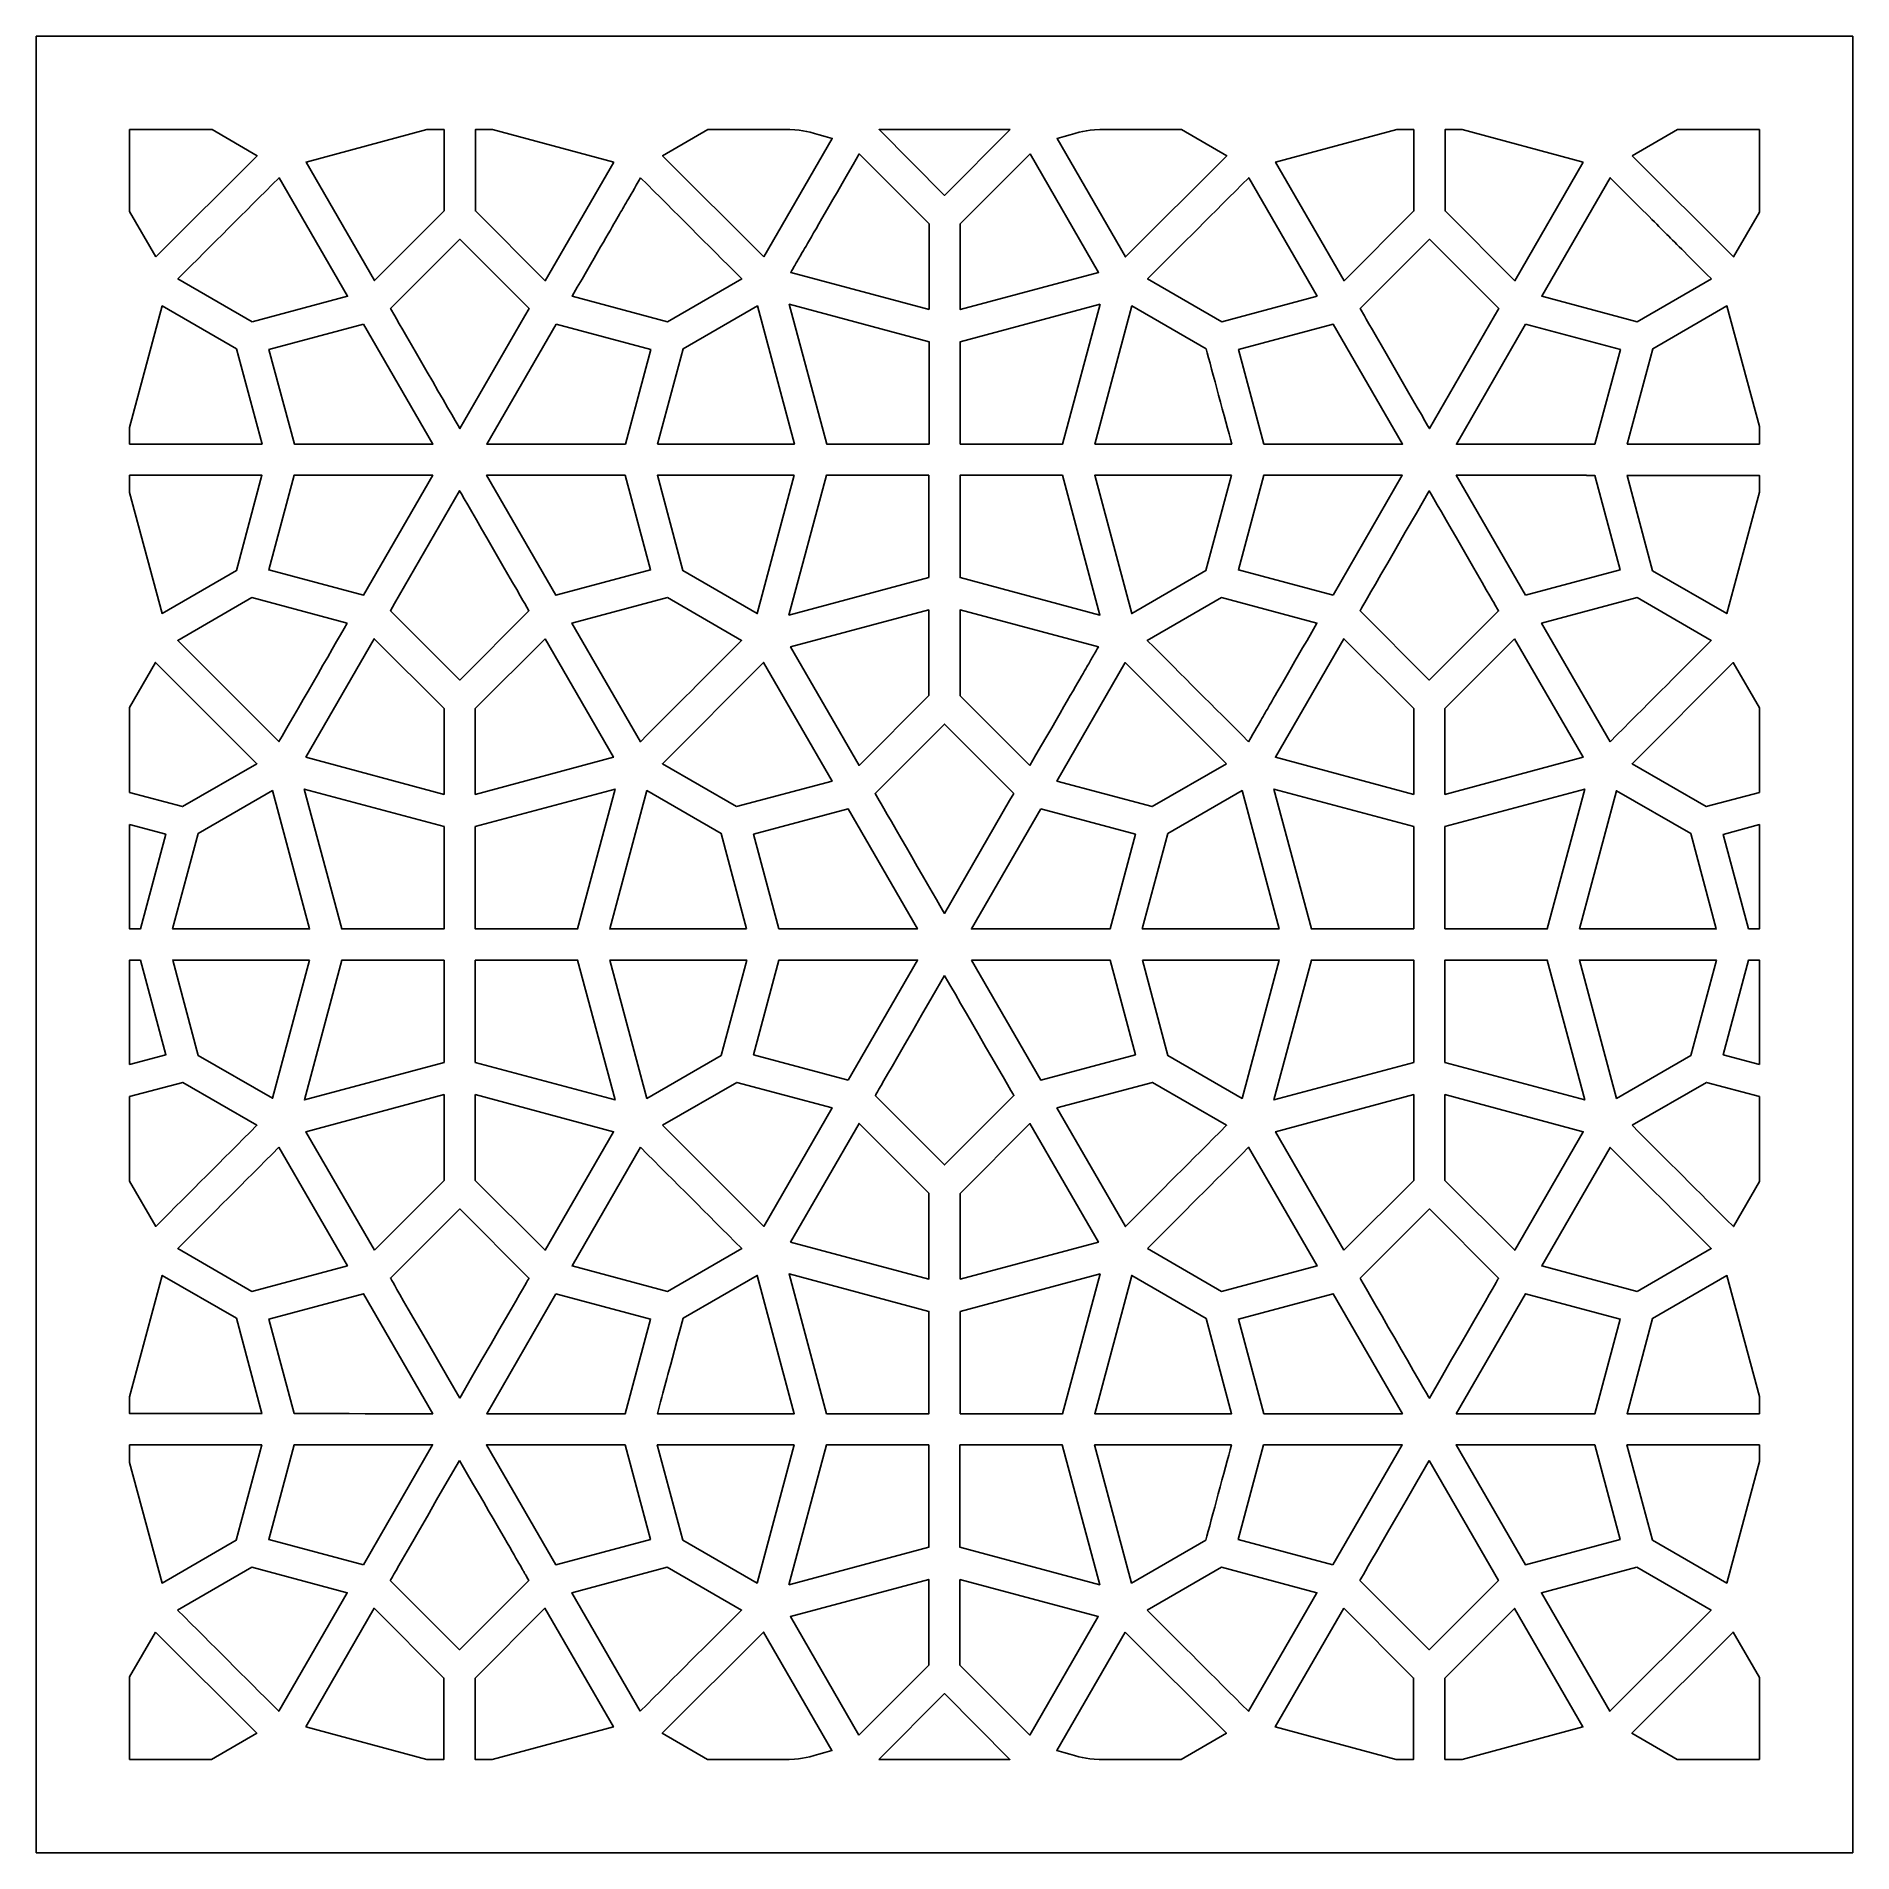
# Model space of a CAD drawing. Header units: millimetres. Extents: x -64 to 64, y -64 to 64.
import ezdxf

# ---------------------------------------------------------------- set-up
doc = ezdxf.new("R2010")
doc.units = ezdxf.units.MM
doc.header["$MEASUREMENT"] = 0
doc.layers.add('layer 1', color=7, linetype='Continuous')

msp = doc.modelspace()

# ---------------------------------------------------------------- linework, layer by layer
at = {"layer": 'layer 1', "color": 250}
for points, knots in [([(-63.5, 63.5), (-63.5, 58.4666), (-63.5, -58.3709), (-63.5, -63.5), (-63.5, -63.5), (-47.6071, -63.5), (47.4451, -63.5), (63.5, -63.5), (63.5, -63.5), (63.5, -49.5022), (63.5, 49.5392), (63.5, 63.5), (63.5, 63.5), (59.1386, 63.5), (-53.6157, 63.5), (-63.5, 63.5)], [0, 0, 0, 0, 0.2, 0.2, 0.2, 0.2, 0.4, 0.4, 0.4, 0.4, 0.6, 0.6, 0.6, 0.6, 1, 1, 1, 1]), ([(-55.1425, 48.0787), (-55.1425, 48.0787), (-56.9743, 51.2523), (-56.9743, 51.2523), (-56.9743, 51.2523), (-56.9743, 51.2523), (-56.9743, 56.9743), (-56.9743, 56.9743), (-56.9743, 56.9743), (-56.9743, 56.9743), (-51.2167, 56.9743), (-51.2167, 56.9743), (-51.2167, 56.9743), (-51.2167, 56.9743), (-48.0663, 55.155), (-48.0663, 55.155), (-48.0663, 55.155), (-48.0663, 55.155), (-55.1425, 48.0787), (-55.1425, 48.0787)], [0, 0, 0, 0, 0.16666667, 0.16666667, 0.16666667, 0.16666667, 0.33333333, 0.33333333, 0.33333333, 0.33333333, 0.5, 0.5, 0.5, 0.5, 0.66666667, 0.66666667, 0.66666667, 0.66666667, 1, 1, 1, 1]), ([(-34.9776, 56.9743), (-34.9776, 56.9743), (-34.9776, 51.2988), (-34.9776, 51.2988), (-34.9776, 51.2988), (-34.9776, 51.2988), (-39.8566, 46.4171), (-39.8566, 46.4171), (-39.8566, 46.4171), (-39.8566, 46.4171), (-44.6435, 54.706), (-44.6435, 54.706), (-44.6435, 54.706), (-44.6435, 54.706), (-36.1896, 56.9743), (-36.1896, 56.9743), (-36.1896, 56.9743), (-36.1896, 56.9743), (-34.9776, 56.9743), (-34.9776, 56.9743)], [0, 0, 0, 0, 0.16666667, 0.16666667, 0.16666667, 0.16666667, 0.33333333, 0.33333333, 0.33333333, 0.33333333, 0.5, 0.5, 0.5, 0.5, 0.66666667, 0.66666667, 0.66666667, 0.66666667, 1, 1, 1, 1]), ([(-23.1316, 54.7038), (-23.1316, 54.7038), (-27.9181, 46.4146), (-27.9181, 46.4146), (-27.9181, 46.4146), (-27.9181, 46.4146), (-32.7972, 51.2971), (-32.7972, 51.2971), (-32.7972, 51.2971), (-32.7972, 51.2971), (-32.7972, 56.9743), (-32.7972, 56.9743), (-32.7972, 56.9743), (-32.7972, 56.9743), (-31.5932, 56.9743), (-31.5932, 56.9743), (-31.5932, 56.9743), (-31.5932, 56.9743), (-23.1316, 54.7038), (-23.1316, 54.7038)], [0, 0, 0, 0, 0.16666667, 0.16666667, 0.16666667, 0.16666667, 0.33333333, 0.33333333, 0.33333333, 0.33333333, 0.5, 0.5, 0.5, 0.5, 0.66666667, 0.66666667, 0.66666667, 0.66666667, 1, 1, 1, 1]), ([(-12.6323, 48.0769), (-12.6323, 48.0769), (-19.7083, 55.1529), (-19.7083, 55.1529), (-19.7083, 55.1529), (-19.7083, 55.1529), (-16.5544, 56.9743), (-16.5544, 56.9743), (-16.5544, 56.9743), (-9.0068, 56.9743), (-10.7781, 57.1482), (-7.8479, 56.3644), (-7.8479, 56.3644), (-7.8479, 56.3644), (-12.6323, 48.0769), (-12.6323, 48.0769)], [0, 0, 0, 0, 0.2, 0.2, 0.2, 0.2, 0.4, 0.4, 0.4, 0.4, 0.6, 0.6, 0.6, 0.6, 1, 1, 1, 1]), ([(4.6013, 56.9743), (4.6013, 56.9743), (0.0116, 52.3794), (0.0116, 52.3794), (0.0116, 52.3794), (0.0116, 52.3794), (-4.5787, 56.9743), (-4.5787, 56.9743), (-4.5787, 56.9743), (-4.5787, 56.9743), (4.6013, 56.9743), (4.6013, 56.9743)], [0, 0, 0, 0, 0.25, 0.25, 0.25, 0.25, 0.5, 0.5, 0.5, 0.5, 1, 1, 1, 1]), ([(16.5746, 56.9743), (16.5746, 56.9743), (19.7302, 55.1519), (19.7302, 55.1519), (19.7302, 55.1519), (19.7302, 55.1519), (12.6541, 48.0755), (12.6541, 48.0755), (12.6541, 48.0755), (12.6541, 48.0755), (7.8701, 56.3633), (7.8701, 56.3633), (7.8701, 56.3633), (10.8056, 57.1486), (9.0353, 56.9743), (16.5746, 56.9743)], [0, 0, 0, 0, 0.2, 0.2, 0.2, 0.2, 0.4, 0.4, 0.4, 0.4, 0.6, 0.6, 0.6, 0.6, 1, 1, 1, 1]), ([(32.8189, 56.9743), (32.8189, 56.9743), (32.8189, 51.2957), (32.8189, 51.2957), (32.8189, 51.2957), (32.8189, 51.2957), (27.94, 46.4139), (27.94, 46.4139), (27.94, 46.4139), (27.94, 46.4139), (23.1532, 54.7024), (23.1532, 54.7024), (23.1532, 54.7024), (23.1532, 54.7024), (31.6191, 56.9743), (31.6191, 56.9743), (31.6191, 56.9743), (31.6191, 56.9743), (32.8189, 56.9743), (32.8189, 56.9743)], [0, 0, 0, 0, 0.16666667, 0.16666667, 0.16666667, 0.16666667, 0.33333333, 0.33333333, 0.33333333, 0.33333333, 0.5, 0.5, 0.5, 0.5, 0.66666667, 0.66666667, 0.66666667, 0.66666667, 1, 1, 1, 1]), ([(44.6655, 54.7003), (44.6655, 54.7003), (39.8787, 46.4114), (39.8787, 46.4114), (39.8787, 46.4114), (39.8787, 46.4114), (35.0001, 51.2935), (35.0001, 51.2935), (35.0001, 51.2935), (35.0001, 51.2935), (35.0001, 56.9743), (35.0001, 56.9743), (35.0001, 56.9743), (35.0001, 56.9743), (36.1918, 56.9743), (36.1918, 56.9743), (36.1918, 56.9743), (36.1918, 56.9743), (44.6655, 54.7003), (44.6655, 54.7003)], [0, 0, 0, 0, 0.16666667, 0.16666667, 0.16666667, 0.16666667, 0.33333333, 0.33333333, 0.33333333, 0.33333333, 0.5, 0.5, 0.5, 0.5, 0.66666667, 0.66666667, 0.66666667, 0.66666667, 1, 1, 1, 1]), ([(48.0886, 55.1498), (48.0886, 55.1498), (51.248, 56.9743), (51.248, 56.9743), (51.248, 56.9743), (51.248, 56.9743), (56.9743, 56.9743), (56.9743, 56.9743), (56.9743, 56.9743), (56.9743, 56.9743), (56.9743, 51.2089), (56.9743, 51.2089), (56.9743, 51.2089), (56.9743, 51.2089), (55.1646, 48.0737), (55.1646, 48.0737), (55.1646, 48.0737), (55.1646, 48.0737), (48.0886, 55.1498), (48.0886, 55.1498)], [0, 0, 0, 0, 0.16666667, 0.16666667, 0.16666667, 0.16666667, 0.33333333, 0.33333333, 0.33333333, 0.33333333, 0.5, 0.5, 0.5, 0.5, 0.66666667, 0.66666667, 0.66666667, 0.66666667, 1, 1, 1, 1]), ([(-1.082, 44.3957), (-1.082, 44.3957), (-10.7484, 46.9889), (-10.7484, 46.9889), (-10.7484, 46.9889), (-9.8157, 48.6047), (-10.6941, 47.0838), (-5.9612, 55.2785), (-5.9612, 55.2785), (-5.9612, 55.2785), (-1.082, 50.3961), (-1.082, 50.3961), (-1.082, 50.3961), (-1.082, 50.3961), (-1.082, 44.3957), (-1.082, 44.3957)], [0, 0, 0, 0, 0.2, 0.2, 0.2, 0.2, 0.4, 0.4, 0.4, 0.4, 0.6, 0.6, 0.6, 0.6, 1, 1, 1, 1]), ([(5.9835, 55.2771), (5.9835, 55.2771), (10.7703, 46.9875), (10.7703, 46.9875), (10.7703, 46.9875), (10.7703, 46.9875), (1.1042, 44.3939), (1.1042, 44.3939), (1.1042, 44.3939), (1.1042, 44.3939), (1.1042, 50.395), (1.1042, 50.395), (1.1042, 50.395), (1.1042, 50.395), (5.9835, 55.2771), (5.9835, 55.2771)], [0, 0, 0, 0, 0.2, 0.2, 0.2, 0.2, 0.4, 0.4, 0.4, 0.4, 0.6, 0.6, 0.6, 0.6, 1, 1, 1, 1]), ([(-48.4149, 43.5427), (-48.4149, 43.5427), (-53.6025, 46.5381), (-53.6025, 46.5381), (-53.6025, 46.5381), (-51.0413, 49.0996), (-49.0918, 51.0491), (-46.5256, 53.6155), (-46.5256, 53.6155), (-46.5256, 53.6155), (-41.7408, 45.3277), (-41.7408, 45.3277), (-41.7408, 45.3277), (-41.7408, 45.3277), (-48.4149, 43.5427), (-48.4149, 43.5427)], [0, 0, 0, 0, 0.2, 0.2, 0.2, 0.2, 0.4, 0.4, 0.4, 0.4, 0.6, 0.6, 0.6, 0.6, 1, 1, 1, 1]), ([(-21.2489, 53.6131), (-18.6877, 51.0522), (-16.7379, 49.1024), (-14.1718, 46.5363), (-14.1718, 46.5363), (-14.1718, 46.5363), (-19.3597, 43.5402), (-19.3597, 43.5402), (-19.3597, 43.5402), (-19.3597, 43.5402), (-26.0336, 45.3256), (-26.0336, 45.3256), (-26.0336, 45.3256), (-22.0313, 52.2577), (-23.036, 50.5174), (-21.2489, 53.6131)], [0, 0, 0, 0, 0.2, 0.2, 0.2, 0.2, 0.4, 0.4, 0.4, 0.4, 0.6, 0.6, 0.6, 0.6, 1, 1, 1, 1]), ([(26.0558, 45.3245), (26.0558, 45.3245), (19.382, 43.5395), (19.382, 43.5395), (19.382, 43.5395), (19.382, 43.5395), (14.194, 46.5349), (14.194, 46.5349), (14.194, 46.5349), (16.7552, 49.0964), (18.705, 51.0459), (21.2711, 53.6123), (21.2711, 53.6123), (21.2711, 53.6123), (26.0558, 45.3245), (26.0558, 45.3245)], [0, 0, 0, 0, 0.2, 0.2, 0.2, 0.2, 0.4, 0.4, 0.4, 0.4, 0.6, 0.6, 0.6, 0.6, 1, 1, 1, 1]), ([(53.6243, 46.5328), (53.6243, 46.5328), (48.4371, 43.5374), (48.4371, 43.5374), (48.4371, 43.5374), (48.4371, 43.5374), (41.7629, 45.3224), (41.7629, 45.3224), (41.7629, 45.3224), (41.7629, 45.3224), (46.548, 53.6099), (46.548, 53.6099), (46.548, 53.6099), (51.156, 49.0015), (49.7777, 50.3802), (53.6243, 46.5328)], [0, 0, 0, 0, 0.2, 0.2, 0.2, 0.2, 0.4, 0.4, 0.4, 0.4, 0.6, 0.6, 0.6, 0.6, 1, 1, 1, 1]), ([(-29.338, 43.954), (-29.338, 43.954), (-33.8869, 36.0736), (-33.8869, 36.0736), (-33.8869, 36.0736), (-34.3884, 36.9429), (-37.9425, 43.1006), (-38.4365, 43.9561), (-38.4365, 43.9561), (-38.4365, 43.9561), (-38.4354, 43.9565), (-38.4354, 43.9565), (-38.4354, 43.9565), (-38.4354, 43.9565), (-38.7291, 44.4652), (-38.7291, 44.4652), (-38.7291, 44.4652), (-38.7291, 44.4652), (-33.8884, 49.3109), (-33.8884, 49.3109), (-33.8884, 49.3109), (-33.8884, 49.3109), (-29.0452, 44.4631), (-29.0452, 44.4631), (-29.0452, 44.4631), (-29.0452, 44.4631), (-29.3388, 43.9543), (-29.3388, 43.9543), (-29.3388, 43.9543), (-29.3388, 43.9543), (-29.338, 43.954), (-29.338, 43.954)], [0, 0, 0, 0, 0.11111111, 0.11111111, 0.11111111, 0.11111111, 0.22222222, 0.22222222, 0.22222222, 0.22222222, 0.33333333, 0.33333333, 0.33333333, 0.33333333, 0.44444444, 0.44444444, 0.44444444, 0.44444444, 0.55555556, 0.55555556, 0.55555556, 0.55555556, 0.66666667, 0.66666667, 0.66666667, 0.66666667, 0.77777778, 0.77777778, 0.77777778, 0.77777778, 1, 1, 1, 1]), ([(38.4588, 43.9508), (38.4588, 43.9508), (33.9101, 36.0701), (33.9101, 36.0701), (33.9101, 36.0701), (33.4091, 36.9383), (29.8531, 43.0989), (29.3599, 43.9529), (29.3599, 43.9529), (29.3599, 43.9529), (29.361, 43.9533), (29.361, 43.9533), (29.361, 43.9533), (29.361, 43.9533), (29.0675, 44.462), (29.0675, 44.462), (29.0675, 44.462), (29.0675, 44.462), (33.9083, 49.3081), (33.9083, 49.3081), (33.9083, 49.3081), (33.9083, 49.3081), (38.7512, 44.4599), (38.7512, 44.4599), (38.7512, 44.4599), (38.7512, 44.4599), (38.4577, 43.9512), (38.4577, 43.9512), (38.4577, 43.9512), (38.4577, 43.9512), (38.4588, 43.9508), (38.4588, 43.9508)], [0, 0, 0, 0, 0.11111111, 0.11111111, 0.11111111, 0.11111111, 0.22222222, 0.22222222, 0.22222222, 0.22222222, 0.33333333, 0.33333333, 0.33333333, 0.33333333, 0.44444444, 0.44444444, 0.44444444, 0.44444444, 0.55555556, 0.55555556, 0.55555556, 0.55555556, 0.66666667, 0.66666667, 0.66666667, 0.66666667, 0.77777778, 0.77777778, 0.77777778, 0.77777778, 1, 1, 1, 1]), ([(-49.5004, 41.6571), (-49.5004, 41.6571), (-47.7125, 34.9913), (-47.7125, 34.9913), (-47.7125, 34.9913), (-47.7125, 34.9913), (-56.9743, 34.9913), (-56.9743, 34.9913), (-56.9743, 34.9913), (-56.9743, 34.9913), (-56.9743, 36.1396), (-56.9743, 36.1396), (-56.9743, 36.1396), (-56.9743, 36.1396), (-54.691, 44.6543), (-54.691, 44.6543), (-54.691, 44.6543), (-54.691, 44.6543), (-49.5004, 41.6571), (-49.5004, 41.6571)], [0, 0, 0, 0, 0.16666667, 0.16666667, 0.16666667, 0.16666667, 0.33333333, 0.33333333, 0.33333333, 0.33333333, 0.5, 0.5, 0.5, 0.5, 0.66666667, 0.66666667, 0.66666667, 0.66666667, 1, 1, 1, 1]), ([(-20.0614, 34.9889), (-20.0614, 34.9889), (-18.2742, 41.6549), (-18.2742, 41.6549), (-18.2742, 41.6549), (-18.2742, 41.6549), (-13.0842, 44.6525), (-13.0842, 44.6525), (-13.0842, 44.6525), (-13.0842, 44.6525), (-10.4923, 34.9889), (-10.4923, 34.9889), (-10.4923, 34.9889), (-10.4923, 34.9889), (-20.0614, 34.9889), (-20.0614, 34.9889)], [0, 0, 0, 0, 0.2, 0.2, 0.2, 0.2, 0.4, 0.4, 0.4, 0.4, 0.6, 0.6, 0.6, 0.6, 1, 1, 1, 1]), ([(-1.082, 34.9864), (-8.5235, 34.9864), (-8.0867, 34.9889), (-8.2374, 34.9889), (-8.2374, 34.9889), (-8.2374, 34.9889), (-10.8596, 44.7664), (-10.8596, 44.7664), (-10.8596, 44.7664), (-10.8596, 44.7664), (-1.082, 42.1435), (-1.082, 42.1435), (-1.082, 42.1435), (-1.082, 42.1435), (-1.082, 34.9864), (-1.082, 34.9864)], [0, 0, 0, 0, 0.2, 0.2, 0.2, 0.2, 0.4, 0.4, 0.4, 0.4, 0.6, 0.6, 0.6, 0.6, 1, 1, 1, 1]), ([(10.8821, 44.7654), (10.8821, 44.7654), (8.2596, 34.9878), (8.2596, 34.9878), (8.2596, 34.9878), (8.2596, 34.9878), (8.2684, 34.9853), (1.1042, 34.9853), (1.1042, 34.9853), (1.1042, 34.9853), (1.1042, 42.1418), (1.1042, 42.1418), (1.1042, 42.1418), (1.1042, 42.1418), (10.8821, 44.7654), (10.8821, 44.7654)], [0, 0, 0, 0, 0.2, 0.2, 0.2, 0.2, 0.4, 0.4, 0.4, 0.4, 0.6, 0.6, 0.6, 0.6, 1, 1, 1, 1]), ([(18.2968, 41.6535), (18.6852, 40.2043), (19.6331, 36.6695), (20.084, 34.9878), (20.084, 34.9878), (20.084, 34.9878), (10.5149, 34.9878), (10.5149, 34.9878), (10.5149, 34.9878), (10.5149, 34.9878), (13.1057, 44.6511), (13.1057, 44.6511), (13.1057, 44.6511), (13.1057, 44.6511), (18.2968, 41.6535), (18.2968, 41.6535)], [0, 0, 0, 0, 0.2, 0.2, 0.2, 0.2, 0.4, 0.4, 0.4, 0.4, 0.6, 0.6, 0.6, 0.6, 1, 1, 1, 1]), ([(56.9743, 34.9857), (56.9743, 34.9857), (47.7351, 34.9857), (47.7351, 34.9857), (47.7351, 34.9857), (47.7351, 34.9857), (49.5222, 41.6514), (49.5222, 41.6514), (49.5222, 41.6514), (49.5222, 41.6514), (54.7127, 44.6486), (54.7127, 44.6486), (54.7127, 44.6486), (54.7127, 44.6486), (56.9743, 36.2155), (56.9743, 36.2155), (56.9743, 36.2155), (56.9743, 36.2155), (56.9743, 34.9857), (56.9743, 34.9857)], [0, 0, 0, 0, 0.16666667, 0.16666667, 0.16666667, 0.16666667, 0.33333333, 0.33333333, 0.33333333, 0.33333333, 0.5, 0.5, 0.5, 0.5, 0.66666667, 0.66666667, 0.66666667, 0.66666667, 1, 1, 1, 1]), ([(-40.6126, 43.3744), (-40.6126, 43.3744), (-35.7721, 34.9885), (-35.7721, 34.9885), (-35.7721, 34.9885), (-35.7721, 34.9885), (-44.8881, 34.9885), (-44.8881, 34.9885), (-44.8881, 34.9885), (-44.8881, 34.9885), (-44.8873, 34.9913), (-44.8873, 34.9913), (-44.8873, 34.9913), (-44.8873, 34.9913), (-45.4598, 34.9913), (-45.4598, 34.9913), (-45.4598, 34.9913), (-45.4598, 34.9913), (-47.2328, 41.6038), (-47.2328, 41.6038), (-47.2328, 41.6038), (-47.2328, 41.6038), (-40.6126, 43.3744), (-40.6126, 43.3744)], [0, 0, 0, 0, 0.14285714, 0.14285714, 0.14285714, 0.14285714, 0.28571429, 0.28571429, 0.28571429, 0.28571429, 0.42857143, 0.42857143, 0.42857143, 0.42857143, 0.57142857, 0.57142857, 0.57142857, 0.57142857, 0.71428571, 0.71428571, 0.71428571, 0.71428571, 1, 1, 1, 1]), ([(-27.1618, 43.3723), (-27.1618, 43.3723), (-20.5415, 41.6017), (-20.5415, 41.6017), (-20.5415, 41.6017), (-20.5415, 41.6017), (-22.3153, 34.9889), (-22.3153, 34.9889), (-22.3153, 34.9889), (-22.3153, 34.9889), (-22.9136, 34.9889), (-22.9136, 34.9889), (-22.9136, 34.9889), (-22.9136, 34.9889), (-22.9126, 34.9864), (-22.9126, 34.9864), (-22.9126, 34.9864), (-22.9126, 34.9864), (-32.0026, 34.9864), (-32.0026, 34.9864), (-32.0026, 34.9864), (-32.0026, 34.9864), (-27.1618, 43.3723), (-27.1618, 43.3723)], [0, 0, 0, 0, 0.14285714, 0.14285714, 0.14285714, 0.14285714, 0.28571429, 0.28571429, 0.28571429, 0.28571429, 0.42857143, 0.42857143, 0.42857143, 0.42857143, 0.57142857, 0.57142857, 0.57142857, 0.57142857, 0.71428571, 0.71428571, 0.71428571, 0.71428571, 1, 1, 1, 1]), ([(22.3368, 34.9878), (22.3368, 34.9878), (20.5638, 41.6006), (20.5638, 41.6006), (20.5638, 41.6006), (20.5638, 41.6006), (27.184, 43.3712), (27.184, 43.3712), (27.184, 43.3712), (27.184, 43.3712), (32.0245, 34.9853), (32.0245, 34.9853), (32.0245, 34.9853), (22.279, 34.9853), (22.5111, 34.9878), (22.3368, 34.9878)], [0, 0, 0, 0, 0.2, 0.2, 0.2, 0.2, 0.4, 0.4, 0.4, 0.4, 0.6, 0.6, 0.6, 0.6, 1, 1, 1, 1]), ([(40.6347, 43.3691), (40.6347, 43.3691), (47.2549, 41.5981), (47.2549, 41.5981), (47.2549, 41.5981), (47.2549, 41.5981), (45.4822, 34.9857), (45.4822, 34.9857), (45.4822, 34.9857), (45.4822, 34.9857), (44.8832, 34.9857), (44.8832, 34.9857), (44.8832, 34.9857), (44.8832, 34.9857), (44.8839, 34.9832), (44.8839, 34.9832), (44.8839, 34.9832), (44.8839, 34.9832), (35.7946, 34.9832), (35.7946, 34.9832), (35.7946, 34.9832), (35.7946, 34.9832), (40.6347, 43.3691), (40.6347, 43.3691)], [0, 0, 0, 0, 0.14285714, 0.14285714, 0.14285714, 0.14285714, 0.28571429, 0.28571429, 0.28571429, 0.28571429, 0.42857143, 0.42857143, 0.42857143, 0.42857143, 0.57142857, 0.57142857, 0.57142857, 0.57142857, 0.71428571, 0.71428571, 0.71428571, 0.71428571, 1, 1, 1, 1]), ([(-56.9743, 32.808), (-56.9743, 32.808), (-47.7267, 32.808), (-47.7267, 32.808), (-47.7267, 32.808), (-47.7267, 32.808), (-49.5136, 26.1422), (-49.5136, 26.1422), (-49.5136, 26.1422), (-49.5136, 26.1422), (-54.7043, 23.145), (-54.7043, 23.145), (-54.7043, 23.145), (-54.7043, 23.145), (-56.9743, 31.6099), (-56.9743, 31.6099), (-56.9743, 31.6099), (-56.9743, 31.6099), (-56.9743, 32.808), (-56.9743, 32.808)], [0, 0, 0, 0, 0.16666667, 0.16666667, 0.16666667, 0.16666667, 0.33333333, 0.33333333, 0.33333333, 0.33333333, 0.5, 0.5, 0.5, 0.5, 0.66666667, 0.66666667, 0.66666667, 0.66666667, 1, 1, 1, 1]), ([(-44.8746, 32.808), (-44.8746, 32.808), (-44.8754, 32.8105), (-44.8754, 32.8105), (-44.8754, 32.8105), (-44.8754, 32.8105), (-35.7855, 32.8105), (-35.7855, 32.8105), (-35.7855, 32.8105), (-35.7855, 32.8105), (-40.6263, 24.4246), (-40.6263, 24.4246), (-40.6263, 24.4246), (-40.6263, 24.4246), (-47.2466, 26.1952), (-47.2466, 26.1952), (-47.2466, 26.1952), (-47.2466, 26.1952), (-45.4728, 32.808), (-45.4728, 32.808), (-45.4728, 32.808), (-45.4728, 32.808), (-44.8746, 32.808), (-44.8746, 32.808)], [0, 0, 0, 0, 0.14285714, 0.14285714, 0.14285714, 0.14285714, 0.28571429, 0.28571429, 0.28571429, 0.28571429, 0.42857143, 0.42857143, 0.42857143, 0.42857143, 0.57142857, 0.57142857, 0.57142857, 0.57142857, 0.71428571, 0.71428571, 0.71428571, 0.71428571, 1, 1, 1, 1]), ([(-22.8999, 32.8083), (-22.8999, 32.8083), (-22.9009, 32.8059), (-22.9009, 32.8059), (-22.9009, 32.8059), (-22.9009, 32.8059), (-22.3284, 32.8059), (-22.3284, 32.8059), (-22.3284, 32.8059), (-22.3284, 32.8059), (-20.5553, 26.1934), (-20.5553, 26.1934), (-20.5553, 26.1934), (-20.5553, 26.1934), (-27.1755, 24.4225), (-27.1755, 24.4225), (-27.1755, 24.4225), (-27.1755, 24.4225), (-32.016, 32.8083), (-32.016, 32.8083), (-32.016, 32.8083), (-32.016, 32.8083), (-22.8999, 32.8083), (-22.8999, 32.8083)], [0, 0, 0, 0, 0.14285714, 0.14285714, 0.14285714, 0.14285714, 0.28571429, 0.28571429, 0.28571429, 0.28571429, 0.42857143, 0.42857143, 0.42857143, 0.42857143, 0.57142857, 0.57142857, 0.57142857, 0.57142857, 0.71428571, 0.71428571, 0.71428571, 0.71428571, 1, 1, 1, 1]), ([(-10.5057, 32.8059), (-10.5057, 32.8059), (-13.0972, 23.1426), (-13.0972, 23.1426), (-13.0972, 23.1426), (-13.0972, 23.1426), (-18.2876, 26.1398), (-18.2876, 26.1398), (-18.2876, 26.1398), (-18.2876, 26.1398), (-20.0755, 32.8059), (-20.0755, 32.8059), (-20.0755, 32.8059), (-20.0755, 32.8059), (-10.5057, 32.8059), (-10.5057, 32.8059)], [0, 0, 0, 0, 0.2, 0.2, 0.2, 0.2, 0.4, 0.4, 0.4, 0.4, 0.6, 0.6, 0.6, 0.6, 1, 1, 1, 1]), ([(-1.0957, 25.6519), (-1.0957, 25.6519), (-10.8737, 23.0283), (-10.8737, 23.0283), (-10.8737, 23.0283), (-10.8737, 23.0283), (-8.2511, 32.8059), (-8.2511, 32.8059), (-8.2511, 32.8059), (-8.2511, 32.8059), (-8.2599, 32.8083), (-1.0957, 32.8083), (-1.0957, 32.8083), (-1.0957, 32.8083), (-1.0957, 25.6519), (-1.0957, 25.6519)], [0, 0, 0, 0, 0.2, 0.2, 0.2, 0.2, 0.4, 0.4, 0.4, 0.4, 0.6, 0.6, 0.6, 0.6, 1, 1, 1, 1]), ([(8.2462, 32.8048), (8.2462, 32.8048), (10.8684, 23.0272), (10.8684, 23.0272), (10.8684, 23.0272), (10.8684, 23.0272), (1.0904, 25.6501), (1.0904, 25.6501), (1.0904, 25.6501), (1.0904, 25.6501), (1.0904, 32.8073), (1.0904, 32.8073), (1.0904, 32.8073), (8.5326, 32.8073), (8.0959, 32.8048), (8.2462, 32.8048)], [0, 0, 0, 0, 0.2, 0.2, 0.2, 0.2, 0.4, 0.4, 0.4, 0.4, 0.6, 0.6, 0.6, 0.6, 1, 1, 1, 1]), ([(20.0699, 32.8048), (20.0699, 32.8048), (18.2831, 26.1391), (18.2831, 26.1391), (18.2831, 26.1391), (18.2831, 26.1391), (13.0926, 23.1412), (13.0926, 23.1412), (13.0926, 23.1412), (13.0926, 23.1412), (10.5011, 32.8048), (10.5011, 32.8048), (10.5011, 32.8048), (10.5011, 32.8048), (20.0699, 32.8048), (20.0699, 32.8048)], [0, 0, 0, 0, 0.2, 0.2, 0.2, 0.2, 0.4, 0.4, 0.4, 0.4, 0.6, 0.6, 0.6, 0.6, 1, 1, 1, 1]), ([(27.1702, 24.4214), (27.1702, 24.4214), (20.55, 26.192), (20.55, 26.192), (20.55, 26.192), (20.55, 26.192), (22.3238, 32.8048), (22.3238, 32.8048), (22.3238, 32.8048), (22.3238, 32.8048), (22.1484, 32.8073), (32.0111, 32.8073), (32.0111, 32.8073), (32.0111, 32.8073), (27.1702, 24.4214), (27.1702, 24.4214)], [0, 0, 0, 0, 0.2, 0.2, 0.2, 0.2, 0.4, 0.4, 0.4, 0.4, 0.6, 0.6, 0.6, 0.6, 1, 1, 1, 1]), ([(40.621, 24.4193), (40.621, 24.4193), (35.7805, 32.8052), (35.7805, 32.8052), (35.7805, 32.8052), (35.7805, 32.8052), (44.8977, 32.8052), (44.8977, 32.8052), (44.8977, 32.8052), (44.8977, 32.8052), (44.897, 32.8027), (44.897, 32.8027), (44.897, 32.8027), (44.897, 32.8027), (45.4681, 32.8027), (45.4681, 32.8027), (45.4681, 32.8027), (45.4681, 32.8027), (47.2412, 26.1899), (47.2412, 26.1899), (47.2412, 26.1899), (47.2412, 26.1899), (40.621, 24.4193), (40.621, 24.4193)], [0, 0, 0, 0, 0.14285714, 0.14285714, 0.14285714, 0.14285714, 0.28571429, 0.28571429, 0.28571429, 0.28571429, 0.42857143, 0.42857143, 0.42857143, 0.42857143, 0.57142857, 0.57142857, 0.57142857, 0.57142857, 0.71428571, 0.71428571, 0.71428571, 0.71428571, 1, 1, 1, 1]), ([(49.5088, 26.1366), (49.5088, 26.1366), (47.721, 32.8027), (47.721, 32.8027), (47.721, 32.8027), (47.721, 32.8027), (56.9743, 32.8027), (56.9743, 32.8027), (56.9743, 32.8027), (56.9743, 32.8027), (56.9743, 31.6223), (56.9743, 31.6223), (56.9743, 31.6223), (56.9743, 31.6223), (54.6996, 23.1394), (54.6996, 23.1394), (54.6996, 23.1394), (54.6996, 23.1394), (49.5088, 26.1366), (49.5088, 26.1366)], [0, 0, 0, 0, 0.16666667, 0.16666667, 0.16666667, 0.16666667, 0.33333333, 0.33333333, 0.33333333, 0.33333333, 0.5, 0.5, 0.5, 0.5, 0.66666667, 0.66666667, 0.66666667, 0.66666667, 1, 1, 1, 1]), ([(-29.3515, 23.8407), (-29.3515, 23.8407), (-29.3526, 23.8404), (-29.3526, 23.8404), (-29.3526, 23.8404), (-29.3526, 23.8404), (-29.059, 23.332), (-29.059, 23.332), (-29.059, 23.332), (-29.059, 23.332), (-33.8996, 18.4859), (-33.8996, 18.4859), (-33.8996, 18.4859), (-33.8996, 18.4859), (-38.7429, 23.3338), (-38.7429, 23.3338), (-38.7429, 23.3338), (-38.7429, 23.3338), (-38.4492, 23.8425), (-38.4492, 23.8425), (-38.4492, 23.8425), (-38.4492, 23.8425), (-38.45, 23.8428), (-38.45, 23.8428), (-38.45, 23.8428), (-38.45, 23.8428), (-33.9012, 31.7228), (-33.9012, 31.7228), (-33.9012, 31.7228), (-33.3997, 30.8539), (-29.8456, 24.6962), (-29.3515, 23.8407)], [0, 0, 0, 0, 0.11111111, 0.11111111, 0.11111111, 0.11111111, 0.22222222, 0.22222222, 0.22222222, 0.22222222, 0.33333333, 0.33333333, 0.33333333, 0.33333333, 0.44444444, 0.44444444, 0.44444444, 0.44444444, 0.55555556, 0.55555556, 0.55555556, 0.55555556, 0.66666667, 0.66666667, 0.66666667, 0.66666667, 0.77777778, 0.77777778, 0.77777778, 0.77777778, 1, 1, 1, 1]), ([(38.445, 23.8375), (38.445, 23.8375), (38.444, 23.8372), (38.444, 23.8372), (38.444, 23.8372), (38.444, 23.8372), (38.7375, 23.3288), (38.7375, 23.3288), (38.7375, 23.3288), (38.7375, 23.3288), (33.897, 18.4827), (33.897, 18.4827), (33.897, 18.4827), (33.897, 18.4827), (29.0537, 23.3306), (29.0537, 23.3306), (29.0537, 23.3306), (29.0908, 23.3952), (28.7853, 22.8671), (33.8952, 31.7197), (33.8952, 31.7197), (34.3969, 30.8504), (37.9511, 24.693), (38.445, 23.8375)], [0, 0, 0, 0, 0.14285714, 0.14285714, 0.14285714, 0.14285714, 0.28571429, 0.28571429, 0.28571429, 0.28571429, 0.42857143, 0.42857143, 0.42857143, 0.42857143, 0.57142857, 0.57142857, 0.57142857, 0.57142857, 0.71428571, 0.71428571, 0.71428571, 0.71428571, 1, 1, 1, 1]), ([(-41.7546, 22.4712), (-42.8238, 20.6195), (-45.4761, 16.0249), (-46.539, 14.1841), (-46.539, 14.1841), (-46.539, 14.1841), (-53.6159, 21.2609), (-53.6159, 21.2609), (-53.6159, 21.2609), (-53.6159, 21.2609), (-48.4284, 24.2563), (-48.4284, 24.2563), (-48.4284, 24.2563), (-48.4284, 24.2563), (-41.7546, 22.4712), (-41.7546, 22.4712)], [0, 0, 0, 0, 0.2, 0.2, 0.2, 0.2, 0.4, 0.4, 0.4, 0.4, 0.6, 0.6, 0.6, 0.6, 1, 1, 1, 1]), ([(-19.3731, 24.2542), (-19.3731, 24.2542), (-14.1855, 21.2587), (-14.1855, 21.2587), (-14.1855, 21.2587), (-16.7467, 18.6972), (-18.6962, 16.7478), (-21.2623, 14.1813), (-21.2623, 14.1813), (-21.2623, 14.1813), (-26.0473, 22.4691), (-26.0473, 22.4691), (-26.0473, 22.4691), (-26.0473, 22.4691), (-19.3731, 24.2542), (-19.3731, 24.2542)], [0, 0, 0, 0, 0.2, 0.2, 0.2, 0.2, 0.4, 0.4, 0.4, 0.4, 0.6, 0.6, 0.6, 0.6, 1, 1, 1, 1]), ([(21.2573, 14.1806), (18.6962, 16.7414), (16.7464, 18.6912), (14.1803, 21.2573), (14.1803, 21.2573), (14.1803, 21.2573), (19.3682, 24.2531), (19.3682, 24.2531), (19.3682, 24.2531), (19.3682, 24.2531), (26.0421, 22.4681), (26.0421, 22.4681), (26.0421, 22.4681), (22.0401, 15.536), (23.0445, 17.2762), (21.2573, 14.1806)], [0, 0, 0, 0, 0.2, 0.2, 0.2, 0.2, 0.4, 0.4, 0.4, 0.4, 0.6, 0.6, 0.6, 0.6, 1, 1, 1, 1]), ([(46.5342, 14.1781), (46.5342, 14.1781), (41.7491, 22.4659), (41.7491, 22.4659), (41.7491, 22.4659), (41.7491, 22.4659), (48.4233, 24.251), (48.4233, 24.251), (48.4233, 24.251), (48.4233, 24.251), (53.6109, 21.2556), (53.6109, 21.2556), (53.6109, 21.2556), (51.0498, 18.694), (49.1003, 16.7446), (46.5342, 14.1781)], [0, 0, 0, 0, 0.2, 0.2, 0.2, 0.2, 0.4, 0.4, 0.4, 0.4, 0.6, 0.6, 0.6, 0.6, 1, 1, 1, 1]), ([(-1.0957, 17.3986), (-1.0957, 17.3986), (-5.9746, 12.5159), (-5.9746, 12.5159), (-5.9746, 12.5159), (-5.9746, 12.5159), (-10.7618, 20.8061), (-10.7618, 20.8061), (-10.7618, 20.8061), (-10.7618, 20.8061), (-1.0957, 23.3994), (-1.0957, 23.3994), (-1.0957, 23.3994), (-1.0957, 23.3994), (-1.0957, 17.3986), (-1.0957, 17.3986)], [0, 0, 0, 0, 0.2, 0.2, 0.2, 0.2, 0.4, 0.4, 0.4, 0.4, 0.6, 0.6, 0.6, 0.6, 1, 1, 1, 1]), ([(5.9697, 12.5151), (5.9697, 12.5151), (1.0904, 17.3976), (1.0904, 17.3976), (1.0904, 17.3976), (1.0904, 17.3976), (1.0904, 23.398), (1.0904, 23.398), (1.0904, 23.398), (1.0904, 23.398), (10.7569, 20.8047), (10.7569, 20.8047), (10.7569, 20.8047), (9.8242, 19.189), (10.7026, 20.7098), (5.9697, 12.5151)], [0, 0, 0, 0, 0.2, 0.2, 0.2, 0.2, 0.4, 0.4, 0.4, 0.4, 0.6, 0.6, 0.6, 0.6, 1, 1, 1, 1]), ([(-44.6566, 13.093), (-44.6566, 13.093), (-39.8698, 21.3822), (-39.8698, 21.3822), (-39.8698, 21.3822), (-39.8698, 21.3822), (-34.9909, 16.5001), (-34.9909, 16.5001), (-34.9909, 16.5001), (-34.9909, 16.5001), (-34.9909, 10.4994), (-34.9909, 10.4994), (-34.9909, 10.4994), (-34.9909, 10.4994), (-44.6566, 13.093), (-44.6566, 13.093)], [0, 0, 0, 0, 0.2, 0.2, 0.2, 0.2, 0.4, 0.4, 0.4, 0.4, 0.6, 0.6, 0.6, 0.6, 1, 1, 1, 1]), ([(-27.9315, 21.3797), (-27.9315, 21.3797), (-23.1447, 13.0909), (-23.1447, 13.0909), (-23.1447, 13.0909), (-23.1447, 13.0909), (-32.8104, 10.4973), (-32.8104, 10.4973), (-32.8104, 10.4973), (-32.8104, 10.4973), (-32.8104, 16.498), (-32.8104, 16.498), (-32.8104, 16.498), (-32.8104, 16.498), (-27.9315, 21.3797), (-27.9315, 21.3797)], [0, 0, 0, 0, 0.2, 0.2, 0.2, 0.2, 0.4, 0.4, 0.4, 0.4, 0.6, 0.6, 0.6, 0.6, 1, 1, 1, 1]), ([(32.8055, 10.4962), (32.8055, 10.4962), (23.1401, 13.0898), (23.1401, 13.0898), (23.1401, 13.0898), (23.1401, 13.0898), (27.9266, 21.379), (27.9266, 21.379), (27.9266, 21.379), (27.9266, 21.379), (32.8055, 16.4969), (32.8055, 16.4969), (32.8055, 16.4969), (32.8055, 16.4969), (32.8055, 10.4962), (32.8055, 10.4962)], [0, 0, 0, 0, 0.2, 0.2, 0.2, 0.2, 0.4, 0.4, 0.4, 0.4, 0.6, 0.6, 0.6, 0.6, 1, 1, 1, 1]), ([(39.8649, 21.3766), (39.8649, 21.3766), (44.6521, 13.0877), (44.6521, 13.0877), (44.6521, 13.0877), (44.6521, 13.0877), (34.986, 10.4941), (34.986, 10.4941), (34.986, 10.4941), (34.986, 10.4941), (34.986, 16.4948), (34.986, 16.4948), (34.986, 16.4948), (34.986, 16.4948), (39.8649, 21.3766), (39.8649, 21.3766)], [0, 0, 0, 0, 0.2, 0.2, 0.2, 0.2, 0.4, 0.4, 0.4, 0.4, 0.6, 0.6, 0.6, 0.6, 1, 1, 1, 1]), ([(-56.9743, 16.57), (-56.9743, 16.57), (-55.156, 19.7199), (-55.156, 19.7199), (-55.156, 19.7199), (-55.156, 19.7199), (-48.08, 12.6439), (-48.08, 12.6439), (-48.08, 12.6439), (-48.08, 12.6439), (-53.2685, 9.6478), (-53.2685, 9.6478), (-53.2685, 9.6478), (-53.2685, 9.6478), (-56.9743, 10.6391), (-56.9743, 10.6391), (-56.9743, 10.6391), (-56.9743, 10.6391), (-56.9743, 16.57), (-56.9743, 16.57)], [0, 0, 0, 0, 0.16666667, 0.16666667, 0.16666667, 0.16666667, 0.33333333, 0.33333333, 0.33333333, 0.33333333, 0.5, 0.5, 0.5, 0.5, 0.66666667, 0.66666667, 0.66666667, 0.66666667, 1, 1, 1, 1]), ([(-14.5334, 9.6457), (-14.5334, 9.6457), (-19.7217, 12.6418), (-19.7217, 12.6418), (-19.7217, 12.6418), (-19.7217, 12.6418), (-12.6457, 19.7178), (-12.6457, 19.7178), (-12.6457, 19.7178), (-12.6457, 19.7178), (-7.8617, 11.4304), (-7.8617, 11.4304), (-7.8617, 11.4304), (-7.8617, 11.4304), (-14.5334, 9.6457), (-14.5334, 9.6457)], [0, 0, 0, 0, 0.2, 0.2, 0.2, 0.2, 0.4, 0.4, 0.4, 0.4, 0.6, 0.6, 0.6, 0.6, 1, 1, 1, 1]), ([(19.7168, 12.6404), (19.7168, 12.6404), (14.5281, 9.6446), (14.5281, 9.6446), (14.5281, 9.6446), (14.5281, 9.6446), (7.8564, 11.4293), (7.8564, 11.4293), (7.8564, 11.4293), (7.8564, 11.4293), (12.6407, 19.7168), (12.6407, 19.7168), (12.6407, 19.7168), (12.6407, 19.7168), (19.7168, 12.6404), (19.7168, 12.6404)], [0, 0, 0, 0, 0.2, 0.2, 0.2, 0.2, 0.4, 0.4, 0.4, 0.4, 0.6, 0.6, 0.6, 0.6, 1, 1, 1, 1]), ([(56.9743, 10.6352), (56.9743, 10.6352), (53.2631, 9.6425), (53.2631, 9.6425), (53.2631, 9.6425), (53.2631, 9.6425), (48.0748, 12.6386), (48.0748, 12.6386), (48.0748, 12.6386), (48.0748, 12.6386), (55.1508, 19.7146), (55.1508, 19.7146), (55.1508, 19.7146), (55.1508, 19.7146), (56.9743, 16.5566), (56.9743, 16.5566), (56.9743, 16.5566), (56.9743, 16.5566), (56.9743, 10.6352), (56.9743, 10.6352)], [0, 0, 0, 0, 0.16666667, 0.16666667, 0.16666667, 0.16666667, 0.33333333, 0.33333333, 0.33333333, 0.33333333, 0.5, 0.5, 0.5, 0.5, 0.66666667, 0.66666667, 0.66666667, 0.66666667, 1, 1, 1, 1]), ([(4.8429, 10.5636), (4.8429, 10.5636), (4.5519, 10.0602), (4.5519, 10.0602), (4.5519, 10.0602), (4.5519, 10.0602), (4.553, 10.0602), (4.553, 10.0602), (4.553, 10.0602), (4.553, 10.0602), (-0.0025, 2.1689), (-0.0025, 2.1689), (-0.0025, 2.1689), (-0.5034, 3.0374), (-4.0651, 9.2079), (-4.5579, 10.0612), (-4.5579, 10.0612), (-4.5579, 10.0612), (-4.5572, 10.0612), (-4.5572, 10.0612), (-4.5572, 10.0612), (-4.5572, 10.0612), (-4.8479, 10.5643), (-4.8479, 10.5643), (-4.8479, 10.5643), (-4.8479, 10.5643), (-0.0032, 15.4143), (-0.0032, 15.4143), (-0.0032, 15.4143), (-0.0032, 15.4143), (4.8429, 10.5636), (4.8429, 10.5636)], [0, 0, 0, 0, 0.11111111, 0.11111111, 0.11111111, 0.11111111, 0.22222222, 0.22222222, 0.22222222, 0.22222222, 0.33333333, 0.33333333, 0.33333333, 0.33333333, 0.44444444, 0.44444444, 0.44444444, 0.44444444, 0.55555556, 0.55555556, 0.55555556, 0.55555556, 0.66666667, 0.66666667, 0.66666667, 0.66666667, 0.77777778, 0.77777778, 0.77777778, 0.77777778, 1, 1, 1, 1]), ([(-52.1804, 7.7636), (-52.1804, 7.7636), (-46.9914, 10.7601), (-46.9914, 10.7601), (-46.9914, 10.7601), (-46.9914, 10.7601), (-44.3987, 1.0929), (-44.3987, 1.0929), (-44.3987, 1.0929), (-44.3987, 1.0929), (-53.9688, 1.0929), (-53.9688, 1.0929), (-53.9688, 1.0929), (-53.9688, 1.0929), (-52.1804, 7.7636), (-52.1804, 7.7636)], [0, 0, 0, 0, 0.2, 0.2, 0.2, 0.2, 0.4, 0.4, 0.4, 0.4, 0.6, 0.6, 0.6, 0.6, 1, 1, 1, 1]), ([(-34.9909, 8.2472), (-34.9909, 8.2472), (-34.9909, 1.0929), (-34.9909, 1.0929), (-34.9909, 1.0929), (-34.9909, 1.0929), (-42.1444, 1.0929), (-42.1444, 1.0929), (-42.1444, 1.0929), (-42.1444, 1.0929), (-44.766, 10.8698), (-44.766, 10.8698), (-44.766, 10.8698), (-44.766, 10.8698), (-34.9909, 8.2472), (-34.9909, 8.2472)], [0, 0, 0, 0, 0.2, 0.2, 0.2, 0.2, 0.4, 0.4, 0.4, 0.4, 0.6, 0.6, 0.6, 0.6, 1, 1, 1, 1]), ([(-32.8104, 8.2451), (-32.8104, 8.2451), (-23.0353, 10.8677), (-23.0353, 10.8677), (-23.0353, 10.8677), (-23.0353, 10.8677), (-25.6575, 1.0908), (-25.6575, 1.0908), (-25.6575, 1.0908), (-25.6575, 1.0908), (-32.8104, 1.0908), (-32.8104, 1.0908), (-32.8104, 1.0908), (-32.8104, 1.9865), (-32.8104, 7.3494), (-32.8104, 8.2451)], [0, 0, 0, 0, 0.2, 0.2, 0.2, 0.2, 0.4, 0.4, 0.4, 0.4, 0.6, 0.6, 0.6, 0.6, 1, 1, 1, 1]), ([(-13.8331, 1.0908), (-13.8331, 1.0908), (-23.4033, 1.0908), (-23.4033, 1.0908), (-23.4033, 1.0908), (-23.4033, 1.0908), (-20.8104, 10.7583), (-20.8104, 10.7583), (-20.8104, 10.7583), (-20.8104, 10.7583), (-15.6214, 7.7615), (-15.6214, 7.7615), (-15.6214, 7.7615), (-15.6214, 7.7615), (-13.8331, 1.0908), (-13.8331, 1.0908)], [0, 0, 0, 0, 0.2, 0.2, 0.2, 0.2, 0.4, 0.4, 0.4, 0.4, 0.6, 0.6, 0.6, 0.6, 1, 1, 1, 1]), ([(15.6161, 7.7604), (15.6161, 7.7604), (20.8051, 10.7565), (20.8051, 10.7565), (20.8051, 10.7565), (20.8051, 10.7565), (23.398, 1.0897), (23.398, 1.0897), (23.398, 1.0897), (23.398, 1.0897), (13.8278, 1.0897), (13.8278, 1.0897), (13.8278, 1.0897), (13.8278, 1.0897), (15.6161, 7.7604), (15.6161, 7.7604)], [0, 0, 0, 0, 0.2, 0.2, 0.2, 0.2, 0.4, 0.4, 0.4, 0.4, 0.6, 0.6, 0.6, 0.6, 1, 1, 1, 1]), ([(32.8055, 1.0897), (32.8055, 1.0897), (25.6526, 1.0897), (25.6526, 1.0897), (25.6526, 1.0897), (25.6526, 1.0897), (23.0304, 10.8666), (23.0304, 10.8666), (23.0304, 10.8666), (23.0304, 10.8666), (32.8055, 8.2441), (32.8055, 8.2441), (32.8055, 8.2441), (32.8055, 8.2441), (32.8055, 1.0897), (32.8055, 1.0897)], [0, 0, 0, 0, 0.2, 0.2, 0.2, 0.2, 0.4, 0.4, 0.4, 0.4, 0.6, 0.6, 0.6, 0.6, 1, 1, 1, 1]), ([(34.986, 1.0876), (34.986, 1.9833), (34.986, 7.3462), (34.986, 8.2419), (34.986, 8.2419), (34.986, 8.2419), (44.7612, 10.8645), (44.7612, 10.8645), (44.7612, 10.8645), (44.7612, 10.8645), (42.139, 1.0876), (42.139, 1.0876), (42.139, 1.0876), (42.139, 1.0876), (34.986, 1.0876), (34.986, 1.0876)], [0, 0, 0, 0, 0.2, 0.2, 0.2, 0.2, 0.4, 0.4, 0.4, 0.4, 0.6, 0.6, 0.6, 0.6, 1, 1, 1, 1]), ([(44.3936, 1.0876), (44.3936, 1.0876), (46.9865, 10.7551), (46.9865, 10.7551), (46.9865, 10.7551), (46.9865, 10.7551), (52.1751, 7.7583), (52.1751, 7.7583), (52.1751, 7.7583), (52.1751, 7.7583), (53.9634, 1.0876), (53.9634, 1.0876), (53.9634, 1.0876), (53.9634, 1.0876), (44.3936, 1.0876), (44.3936, 1.0876)], [0, 0, 0, 0, 0.2, 0.2, 0.2, 0.2, 0.4, 0.4, 0.4, 0.4, 0.6, 0.6, 0.6, 0.6, 1, 1, 1, 1]), ([(-11.5792, 1.0908), (-11.5792, 1.0908), (-13.3533, 7.7061), (-13.3533, 7.7061), (-13.3533, 7.7061), (-13.3533, 7.7061), (-6.7324, 9.4774), (-6.7324, 9.4774), (-6.7324, 9.4774), (-6.7324, 9.4774), (-1.8919, 1.0908), (-1.8919, 1.0908), (-1.8919, 1.0908), (-1.8919, 1.0908), (-11.5792, 1.0908), (-11.5792, 1.0908)], [0, 0, 0, 0, 0.2, 0.2, 0.2, 0.2, 0.4, 0.4, 0.4, 0.4, 0.6, 0.6, 0.6, 0.6, 1, 1, 1, 1]), ([(6.7278, 9.4763), (6.7278, 9.4763), (13.3484, 7.705), (13.3484, 7.705), (13.3484, 7.705), (13.3484, 7.705), (11.5746, 1.0897), (11.5746, 1.0897), (11.5746, 1.0897), (11.5746, 1.0897), (1.8867, 1.0897), (1.8867, 1.0897), (1.8867, 1.0897), (1.8867, 1.0897), (6.7278, 9.4763), (6.7278, 9.4763)], [0, 0, 0, 0, 0.2, 0.2, 0.2, 0.2, 0.4, 0.4, 0.4, 0.4, 0.6, 0.6, 0.6, 0.6, 1, 1, 1, 1]), ([(-56.9743, 8.3841), (-56.9743, 8.3841), (-54.4481, 7.7082), (-54.4481, 7.7082), (-54.4481, 7.7082), (-54.4481, 7.7082), (-56.222, 1.0929), (-56.222, 1.0929), (-56.222, 1.0929), (-56.222, 1.0929), (-56.9743, 1.0929), (-56.9743, 1.0929), (-56.9743, 1.0929), (-56.9743, 1.0929), (-56.9743, 8.3841), (-56.9743, 8.3841)], [0, 0, 0, 0, 0.2, 0.2, 0.2, 0.2, 0.4, 0.4, 0.4, 0.4, 0.6, 0.6, 0.6, 0.6, 1, 1, 1, 1]), ([(56.2173, 1.0876), (56.2173, 1.0876), (54.4431, 7.7029), (54.4431, 7.7029), (54.4431, 7.7029), (54.4431, 7.7029), (56.9743, 8.3799), (56.9743, 8.3799), (56.9743, 8.3799), (56.9743, 8.3799), (56.9743, 1.0876), (56.9743, 1.0876), (56.9743, 1.0876), (56.9743, 1.0876), (56.2173, 1.0876), (56.2173, 1.0876)], [0, 0, 0, 0, 0.2, 0.2, 0.2, 0.2, 0.4, 0.4, 0.4, 0.4, 0.6, 0.6, 0.6, 0.6, 1, 1, 1, 1]), ([(-56.2168, -1.0876), (-56.2168, -1.0876), (-54.4427, -7.7033), (-54.4427, -7.7033), (-54.4427, -7.7033), (-54.4427, -7.7033), (-56.9743, -8.3806), (-56.9743, -8.3806), (-56.9743, -8.3806), (-56.9743, -8.3806), (-56.9743, -1.0876), (-56.9743, -1.0876), (-56.9743, -1.0876), (-56.9743, -1.0876), (-56.2168, -1.0876), (-56.2168, -1.0876)], [0, 0, 0, 0, 0.2, 0.2, 0.2, 0.2, 0.4, 0.4, 0.4, 0.4, 0.6, 0.6, 0.6, 0.6, 1, 1, 1, 1]), ([(-44.3934, -1.0876), (-44.3934, -1.0876), (-46.9863, -10.7548), (-46.9863, -10.7548), (-46.9863, -10.7548), (-46.9863, -10.7548), (-52.1751, -7.7583), (-52.1751, -7.7583), (-52.1751, -7.7583), (-52.1751, -7.7583), (-53.9634, -1.0876), (-53.9634, -1.0876), (-53.9634, -1.0876), (-53.9634, -1.0876), (-44.3934, -1.0876), (-44.3934, -1.0876)], [0, 0, 0, 0, 0.2, 0.2, 0.2, 0.2, 0.4, 0.4, 0.4, 0.4, 0.6, 0.6, 0.6, 0.6, 1, 1, 1, 1]), ([(-34.9856, -1.0876), (-34.9856, -1.9833), (-34.9856, -7.3466), (-34.9856, -8.2419), (-34.9856, -8.2419), (-34.9856, -8.2419), (-44.7606, -10.8645), (-44.7606, -10.8645), (-44.7606, -10.8645), (-44.7606, -10.8645), (-42.1385, -1.0876), (-42.1385, -1.0876), (-42.1385, -1.0876), (-42.1385, -1.0876), (-34.9856, -1.0876), (-34.9856, -1.0876)], [0, 0, 0, 0, 0.2, 0.2, 0.2, 0.2, 0.4, 0.4, 0.4, 0.4, 0.6, 0.6, 0.6, 0.6, 1, 1, 1, 1]), ([(-32.805, -1.0897), (-32.805, -1.0897), (-25.6522, -1.0897), (-25.6522, -1.0897), (-25.6522, -1.0897), (-25.6522, -1.0897), (-23.03, -10.8666), (-23.03, -10.8666), (-23.03, -10.8666), (-23.03, -10.8666), (-32.805, -8.2437), (-32.805, -8.2437), (-32.805, -8.2437), (-32.805, -8.2437), (-32.805, -1.0897), (-32.805, -1.0897)], [0, 0, 0, 0, 0.2, 0.2, 0.2, 0.2, 0.4, 0.4, 0.4, 0.4, 0.6, 0.6, 0.6, 0.6, 1, 1, 1, 1]), ([(-15.6157, -7.7601), (-15.6157, -7.7601), (-20.8051, -10.7573), (-20.8051, -10.7573), (-20.8051, -10.7573), (-20.8051, -10.7573), (-23.3973, -1.0897), (-23.3973, -1.0897), (-23.3973, -1.0897), (-23.3973, -1.0897), (-13.8278, -1.0897), (-13.8278, -1.0897), (-13.8278, -1.0897), (-13.8278, -1.0897), (-15.6157, -7.7601), (-15.6157, -7.7601)], [0, 0, 0, 0, 0.2, 0.2, 0.2, 0.2, 0.4, 0.4, 0.4, 0.4, 0.6, 0.6, 0.6, 0.6, 1, 1, 1, 1]), ([(-6.7271, -9.4763), (-6.7271, -9.4763), (-13.3481, -7.7054), (-13.3481, -7.7054), (-13.3481, -7.7054), (-13.3481, -7.7054), (-11.5739, -1.0897), (-11.5739, -1.0897), (-11.5739, -1.0897), (-11.5739, -1.0897), (-1.8859, -1.0897), (-1.8859, -1.0897), (-1.8859, -1.0897), (-1.8859, -1.0897), (-6.7271, -9.4763), (-6.7271, -9.4763)], [0, 0, 0, 0, 0.2, 0.2, 0.2, 0.2, 0.4, 0.4, 0.4, 0.4, 0.6, 0.6, 0.6, 0.6, 1, 1, 1, 1]), ([(1.8919, -1.0908), (1.8919, -1.0908), (11.5799, -1.0908), (11.5799, -1.0908), (11.5799, -1.0908), (11.5799, -1.0908), (13.3537, -7.7064), (13.3537, -7.7064), (13.3537, -7.7064), (13.3537, -7.7064), (6.7331, -9.4774), (6.7331, -9.4774), (6.7331, -9.4774), (6.7331, -9.4774), (1.8919, -1.0908), (1.8919, -1.0908)], [0, 0, 0, 0, 0.2, 0.2, 0.2, 0.2, 0.4, 0.4, 0.4, 0.4, 0.6, 0.6, 0.6, 0.6, 1, 1, 1, 1]), ([(13.8338, -1.0908), (13.8338, -1.0908), (23.4033, -1.0908), (23.4033, -1.0908), (23.4033, -1.0908), (23.4033, -1.0908), (20.8104, -10.758), (20.8104, -10.758), (20.8104, -10.758), (20.8104, -10.758), (15.6214, -7.7615), (15.6214, -7.7615), (15.6214, -7.7615), (15.6214, -7.7615), (13.8338, -1.0908), (13.8338, -1.0908)], [0, 0, 0, 0, 0.2, 0.2, 0.2, 0.2, 0.4, 0.4, 0.4, 0.4, 0.6, 0.6, 0.6, 0.6, 1, 1, 1, 1]), ([(32.8108, -8.2451), (32.8108, -8.2451), (23.036, -10.8677), (23.036, -10.8677), (23.036, -10.8677), (23.036, -10.8677), (25.6579, -1.0908), (25.6579, -1.0908), (25.6579, -1.0908), (25.6579, -1.0908), (32.8108, -1.0908), (32.8108, -1.0908), (32.8108, -1.0908), (32.8108, -1.9865), (32.8108, -7.3498), (32.8108, -8.2451)], [0, 0, 0, 0, 0.2, 0.2, 0.2, 0.2, 0.4, 0.4, 0.4, 0.4, 0.6, 0.6, 0.6, 0.6, 1, 1, 1, 1]), ([(34.9913, -8.2472), (34.9913, -8.2472), (34.9913, -1.0929), (34.9913, -1.0929), (34.9913, -1.0929), (34.9913, -1.0929), (42.1442, -1.0929), (42.1442, -1.0929), (42.1442, -1.0929), (42.1442, -1.0929), (44.7664, -10.8698), (44.7664, -10.8698), (44.7664, -10.8698), (44.7664, -10.8698), (34.9913, -8.2472), (34.9913, -8.2472)], [0, 0, 0, 0, 0.2, 0.2, 0.2, 0.2, 0.4, 0.4, 0.4, 0.4, 0.6, 0.6, 0.6, 0.6, 1, 1, 1, 1]), ([(52.1808, -7.7636), (52.1808, -7.7636), (46.9921, -10.7601), (46.9921, -10.7601), (46.9921, -10.7601), (46.9921, -10.7601), (44.3992, -1.0929), (44.3992, -1.0929), (44.3992, -1.0929), (44.3992, -1.0929), (53.9694, -1.0929), (53.9694, -1.0929), (53.9694, -1.0929), (53.9694, -1.0929), (52.1808, -7.7636), (52.1808, -7.7636)], [0, 0, 0, 0, 0.2, 0.2, 0.2, 0.2, 0.4, 0.4, 0.4, 0.4, 0.6, 0.6, 0.6, 0.6, 1, 1, 1, 1]), ([(56.9743, -8.3841), (56.9743, -8.3841), (54.4484, -7.7085), (54.4484, -7.7085), (54.4484, -7.7085), (54.4484, -7.7085), (56.2225, -1.0929), (56.2225, -1.0929), (56.2225, -1.0929), (56.2225, -1.0929), (56.9743, -1.0929), (56.9743, -1.0929), (56.9743, -1.0929), (56.9743, -1.0929), (56.9743, -8.3841), (56.9743, -8.3841)], [0, 0, 0, 0, 0.2, 0.2, 0.2, 0.2, 0.4, 0.4, 0.4, 0.4, 0.6, 0.6, 0.6, 0.6, 1, 1, 1, 1]), ([(0.0028, -2.1696), (0.0032, -2.1706), (4.8479, -10.565), (4.8479, -10.565), (4.8479, -10.565), (4.8479, -10.565), (0.0035, -15.4143), (0.0035, -15.4143), (0.0035, -15.4143), (0.0035, -15.4143), (-4.8426, -10.5639), (-4.8426, -10.5639), (-4.8426, -10.5639), (-4.8426, -10.5639), (-4.8489, -10.5742), (0.0028, -2.1696)], [0, 0, 0, 0, 0.2, 0.2, 0.2, 0.2, 0.4, 0.4, 0.4, 0.4, 0.6, 0.6, 0.6, 0.6, 1, 1, 1, 1]), ([(-56.9743, -16.5559), (-56.9743, -16.5559), (-56.9743, -10.6355), (-56.9743, -10.6355), (-56.9743, -10.6355), (-56.9743, -10.6355), (-53.2632, -9.6425), (-53.2632, -9.6425), (-53.2632, -9.6425), (-53.2632, -9.6425), (-48.0748, -12.6383), (-48.0748, -12.6383), (-48.0748, -12.6383), (-50.6349, -15.1987), (-52.5905, -17.1545), (-55.1506, -19.7146), (-55.1506, -19.7146), (-55.1506, -19.7146), (-56.9743, -16.5559), (-56.9743, -16.5559)], [0, 0, 0, 0, 0.16666667, 0.16666667, 0.16666667, 0.16666667, 0.33333333, 0.33333333, 0.33333333, 0.33333333, 0.5, 0.5, 0.5, 0.5, 0.66666667, 0.66666667, 0.66666667, 0.66666667, 1, 1, 1, 1]), ([(-19.7164, -12.6404), (-19.7164, -12.6404), (-14.5274, -9.6442), (-14.5274, -9.6442), (-14.5274, -9.6442), (-14.5274, -9.6442), (-7.8557, -11.4293), (-7.8557, -11.4293), (-7.8557, -11.4293), (-7.8557, -11.4293), (-12.6404, -19.7167), (-12.6404, -19.7167), (-12.6404, -19.7167), (-12.6404, -19.7167), (-19.7164, -12.6404), (-19.7164, -12.6404)], [0, 0, 0, 0, 0.2, 0.2, 0.2, 0.2, 0.4, 0.4, 0.4, 0.4, 0.6, 0.6, 0.6, 0.6, 1, 1, 1, 1]), ([(7.8617, -11.4307), (7.8617, -11.4307), (14.5334, -9.646), (14.5334, -9.646), (14.5334, -9.646), (14.5334, -9.646), (19.7217, -12.6414), (19.7217, -12.6414), (19.7217, -12.6414), (17.1616, -15.2019), (15.2061, -17.1577), (12.646, -19.7178), (12.646, -19.7178), (12.646, -19.7178), (7.8617, -11.4307), (7.8617, -11.4307)], [0, 0, 0, 0, 0.2, 0.2, 0.2, 0.2, 0.4, 0.4, 0.4, 0.4, 0.6, 0.6, 0.6, 0.6, 1, 1, 1, 1]), ([(48.0804, -12.6436), (48.0804, -12.6436), (53.2691, -9.6481), (53.2691, -9.6481), (53.2691, -9.6481), (53.2691, -9.6481), (56.9743, -10.6391), (56.9743, -10.6391), (56.9743, -10.6391), (56.9743, -10.6391), (56.9743, -16.5714), (56.9743, -16.5714), (56.9743, -16.5714), (56.9743, -16.5714), (55.1565, -19.7199), (55.1565, -19.7199), (55.1565, -19.7199), (52.5956, -17.1591), (50.6462, -15.2097), (48.0804, -12.6436)], [0, 0, 0, 0, 0.16666667, 0.16666667, 0.16666667, 0.16666667, 0.33333333, 0.33333333, 0.33333333, 0.33333333, 0.5, 0.5, 0.5, 0.5, 0.66666667, 0.66666667, 0.66666667, 0.66666667, 1, 1, 1, 1]), ([(-39.8643, -21.3769), (-39.8643, -21.3769), (-44.6512, -13.0873), (-44.6512, -13.0873), (-44.6512, -13.0873), (-44.6512, -13.0873), (-34.9856, -10.4944), (-34.9856, -10.4944), (-34.9856, -10.4944), (-34.9856, -10.4944), (-34.9856, -16.4948), (-34.9856, -16.4948), (-34.9856, -16.4948), (-34.9856, -16.4948), (-39.8643, -21.3769), (-39.8643, -21.3769)], [0, 0, 0, 0, 0.2, 0.2, 0.2, 0.2, 0.4, 0.4, 0.4, 0.4, 0.6, 0.6, 0.6, 0.6, 1, 1, 1, 1]), ([(-32.805, -10.4962), (-32.805, -10.4962), (-23.139, -13.0895), (-23.139, -13.0895), (-23.139, -13.0895), (-23.139, -13.0895), (-27.9266, -21.379), (-27.9266, -21.379), (-27.9266, -21.379), (-27.9266, -21.379), (-32.805, -16.4969), (-32.805, -16.4969), (-32.805, -16.4969), (-32.805, -16.4969), (-32.805, -10.4962), (-32.805, -10.4962)], [0, 0, 0, 0, 0.2, 0.2, 0.2, 0.2, 0.4, 0.4, 0.4, 0.4, 0.6, 0.6, 0.6, 0.6, 1, 1, 1, 1]), ([(27.9322, -21.3801), (27.9322, -21.3801), (23.1454, -13.0905), (23.1454, -13.0905), (23.1454, -13.0905), (23.1454, -13.0905), (32.8108, -10.4976), (32.8108, -10.4976), (32.8108, -10.4976), (32.8108, -10.4976), (32.8108, -16.498), (32.8108, -16.498), (32.8108, -16.498), (32.8108, -16.498), (27.9322, -21.3801), (27.9322, -21.3801)], [0, 0, 0, 0, 0.2, 0.2, 0.2, 0.2, 0.4, 0.4, 0.4, 0.4, 0.6, 0.6, 0.6, 0.6, 1, 1, 1, 1]), ([(34.9913, -16.5001), (34.9913, -16.5001), (34.9913, -10.4997), (34.9913, -10.4997), (34.9913, -10.4997), (34.9913, -10.4997), (44.6571, -13.0926), (44.6571, -13.0926), (44.6571, -13.0926), (44.6571, -13.0926), (39.8702, -21.3822), (39.8702, -21.3822), (39.8702, -21.3822), (39.8702, -21.3822), (34.9913, -16.5001), (34.9913, -16.5001)], [0, 0, 0, 0, 0.2, 0.2, 0.2, 0.2, 0.4, 0.4, 0.4, 0.4, 0.6, 0.6, 0.6, 0.6, 1, 1, 1, 1]), ([(-10.7562, -20.8044), (-10.7562, -20.8044), (-5.969, -12.5148), (-5.969, -12.5148), (-5.969, -12.5148), (-5.969, -12.5148), (-1.0901, -17.3976), (-1.0901, -17.3976), (-1.0901, -17.3976), (-1.0901, -17.3976), (-1.0901, -23.3983), (-1.0901, -23.3983), (-1.0901, -23.3983), (-1.0901, -23.3983), (-10.7562, -20.8044), (-10.7562, -20.8044)], [0, 0, 0, 0, 0.2, 0.2, 0.2, 0.2, 0.4, 0.4, 0.4, 0.4, 0.6, 0.6, 0.6, 0.6, 1, 1, 1, 1]), ([(1.0957, -17.3986), (1.0957, -17.3986), (5.975, -12.5166), (5.975, -12.5166), (5.975, -12.5166), (5.975, -12.5166), (10.7622, -20.8054), (10.7622, -20.8054), (10.7622, -20.8054), (10.7622, -20.8054), (1.0957, -23.3994), (1.0957, -23.3994), (1.0957, -23.3994), (1.0957, -23.3994), (1.0957, -17.3986), (1.0957, -17.3986)], [0, 0, 0, 0, 0.2, 0.2, 0.2, 0.2, 0.4, 0.4, 0.4, 0.4, 0.6, 0.6, 0.6, 0.6, 1, 1, 1, 1]), ([(-46.5336, -14.1785), (-46.5336, -14.1785), (-41.7488, -22.4663), (-41.7488, -22.4663), (-41.7488, -22.4663), (-41.7488, -22.4663), (-48.4232, -24.2514), (-48.4232, -24.2514), (-48.4232, -24.2514), (-48.4232, -24.2514), (-53.6111, -21.2556), (-53.6111, -21.2556), (-53.6111, -21.2556), (-51.0504, -18.6948), (-49.0942, -16.739), (-46.5336, -14.1785)], [0, 0, 0, 0, 0.2, 0.2, 0.2, 0.2, 0.4, 0.4, 0.4, 0.4, 0.6, 0.6, 0.6, 0.6, 1, 1, 1, 1]), ([(-21.257, -14.1799), (-18.6965, -16.7407), (-16.7407, -18.6969), (-14.1803, -21.2577), (-14.1803, -21.2577), (-14.1803, -21.2577), (-19.3686, -24.2531), (-19.3686, -24.2531), (-19.3686, -24.2531), (-19.3686, -24.2531), (-26.0421, -22.4681), (-26.0421, -22.4681), (-26.0421, -22.4681), (-26.0421, -22.4681), (-21.257, -14.1799), (-21.257, -14.1799)], [0, 0, 0, 0, 0.2, 0.2, 0.2, 0.2, 0.4, 0.4, 0.4, 0.4, 0.6, 0.6, 0.6, 0.6, 1, 1, 1, 1]), ([(14.1855, -21.2587), (16.7464, -18.6979), (18.7022, -16.7421), (21.263, -14.1817), (21.263, -14.1817), (21.263, -14.1817), (26.0477, -22.4695), (26.0477, -22.4695), (26.0477, -22.4695), (26.0477, -22.4695), (19.3739, -24.2545), (19.3739, -24.2545), (19.3739, -24.2545), (19.3739, -24.2545), (14.1855, -21.2587), (14.1855, -21.2587)], [0, 0, 0, 0, 0.2, 0.2, 0.2, 0.2, 0.4, 0.4, 0.4, 0.4, 0.6, 0.6, 0.6, 0.6, 1, 1, 1, 1]), ([(48.429, -24.2566), (48.429, -24.2566), (41.7544, -22.4716), (41.7544, -22.4716), (41.7544, -22.4716), (41.7544, -22.4716), (46.5395, -14.1838), (46.5395, -14.1838), (46.5395, -14.1838), (49.101, -16.7449), (51.0505, -18.6948), (53.6169, -21.2609), (53.6169, -21.2609), (53.6169, -21.2609), (48.429, -24.2566), (48.429, -24.2566)], [0, 0, 0, 0, 0.2, 0.2, 0.2, 0.2, 0.4, 0.4, 0.4, 0.4, 0.6, 0.6, 0.6, 0.6, 1, 1, 1, 1]), ([(-33.8948, -31.7199), (-38.5929, -23.5811), (-38.7373, -23.3285), (-38.7373, -23.3285), (-38.7373, -23.3285), (-38.7373, -23.3285), (-33.8964, -18.4827), (-33.8964, -18.4827), (-33.8964, -18.4827), (-33.8964, -18.4827), (-29.0532, -23.3299), (-29.0532, -23.3299), (-29.0532, -23.3299), (-29.0532, -23.3299), (-29.1983, -23.5835), (-33.8948, -31.7199)], [0, 0, 0, 0, 0.2, 0.2, 0.2, 0.2, 0.4, 0.4, 0.4, 0.4, 0.6, 0.6, 0.6, 0.6, 1, 1, 1, 1]), ([(29.0594, -23.3317), (29.0594, -23.3317), (33.9002, -18.4859), (33.9002, -18.4859), (33.9002, -18.4859), (33.9002, -18.4859), (38.7431, -23.3338), (38.7431, -23.3338), (38.7431, -23.3338), (38.7431, -23.3338), (38.5985, -23.5867), (33.9016, -31.7235), (33.9016, -31.7235), (33.9016, -31.7231), (29.0594, -23.3317), (29.0594, -23.3317)], [0, 0, 0, 0, 0.2, 0.2, 0.2, 0.2, 0.4, 0.4, 0.4, 0.4, 0.6, 0.6, 0.6, 0.6, 1, 1, 1, 1]), ([(-49.5084, -26.137), (-49.5084, -26.137), (-47.7213, -32.8027), (-47.7213, -32.8027), (-47.7213, -32.8027), (-47.7213, -32.8027), (-56.9743, -32.8027), (-56.9743, -32.8027), (-56.9743, -32.8027), (-56.9743, -32.8027), (-56.9743, -31.6247), (-56.9743, -31.6247), (-56.9743, -31.6247), (-56.9743, -31.6247), (-54.6988, -23.1394), (-54.6988, -23.1394), (-54.6988, -23.1394), (-54.6988, -23.1394), (-49.5084, -26.137), (-49.5084, -26.137)], [0, 0, 0, 0, 0.16666667, 0.16666667, 0.16666667, 0.16666667, 0.33333333, 0.33333333, 0.33333333, 0.33333333, 0.5, 0.5, 0.5, 0.5, 0.66666667, 0.66666667, 0.66666667, 0.66666667, 1, 1, 1, 1]), ([(-18.2824, -26.1384), (-18.2824, -26.1384), (-13.0919, -23.1412), (-13.0919, -23.1412), (-13.0919, -23.1412), (-13.0919, -23.1412), (-10.5004, -32.8045), (-10.5004, -32.8045), (-10.5004, -32.8045), (-10.5004, -32.8045), (-20.0695, -32.8045), (-20.0695, -32.8045), (-20.0695, -32.8045), (-19.376, -30.2165), (-19.6039, -31.0673), (-18.2824, -26.1384)], [0, 0, 0, 0, 0.2, 0.2, 0.2, 0.2, 0.4, 0.4, 0.4, 0.4, 0.6, 0.6, 0.6, 0.6, 1, 1, 1, 1]), ([(-8.2462, -32.8045), (-8.2462, -32.8045), (-10.8684, -23.0272), (-10.8684, -23.0272), (-10.8684, -23.0272), (-10.8684, -23.0272), (-1.0901, -25.6505), (-1.0901, -25.6505), (-1.0901, -25.6505), (-1.0901, -25.6505), (-1.0901, -32.807), (-1.0901, -32.807), (-1.0901, -32.807), (-8.5316, -32.807), (-8.0955, -32.8045), (-8.2462, -32.8045)], [0, 0, 0, 0, 0.2, 0.2, 0.2, 0.2, 0.4, 0.4, 0.4, 0.4, 0.6, 0.6, 0.6, 0.6, 1, 1, 1, 1]), ([(1.0957, -25.6515), (1.0957, -25.6515), (10.874, -23.0283), (10.874, -23.0283), (10.874, -23.0283), (10.874, -23.0283), (8.2518, -32.8059), (8.2518, -32.8059), (8.2518, -32.8059), (8.2518, -32.8059), (8.2606, -32.8088), (1.0957, -32.8088), (1.0957, -32.8088), (1.0957, -32.8088), (1.0957, -25.6515), (1.0957, -25.6515)], [0, 0, 0, 0, 0.2, 0.2, 0.2, 0.2, 0.4, 0.4, 0.4, 0.4, 0.6, 0.6, 0.6, 0.6, 1, 1, 1, 1]), ([(18.2884, -26.1398), (18.2884, -26.1398), (20.0752, -32.8059), (20.0752, -32.8059), (20.0752, -32.8059), (20.0752, -32.8059), (10.5064, -32.8059), (10.5064, -32.8059), (10.5064, -32.8059), (10.5064, -32.8059), (13.0979, -23.1422), (13.0979, -23.1422), (13.0979, -23.1422), (13.0979, -23.1422), (18.2884, -26.1398), (18.2884, -26.1398)], [0, 0, 0, 0, 0.2, 0.2, 0.2, 0.2, 0.4, 0.4, 0.4, 0.4, 0.6, 0.6, 0.6, 0.6, 1, 1, 1, 1]), ([(56.9743, -32.8076), (56.9743, -32.8076), (47.7273, -32.8076), (47.7273, -32.8076), (47.7273, -32.8076), (47.7273, -32.8076), (49.5141, -26.1422), (49.5141, -26.1422), (49.5141, -26.1422), (49.5141, -26.1422), (54.7045, -23.1447), (54.7045, -23.1447), (54.7045, -23.1447), (54.7045, -23.1447), (56.9743, -31.6082), (56.9743, -31.6082), (56.9743, -31.6082), (56.9743, -31.6082), (56.9743, -32.8076), (56.9743, -32.8076)], [0, 0, 0, 0, 0.16666667, 0.16666667, 0.16666667, 0.16666667, 0.33333333, 0.33333333, 0.33333333, 0.33333333, 0.5, 0.5, 0.5, 0.5, 0.66666667, 0.66666667, 0.66666667, 0.66666667, 1, 1, 1, 1]), ([(-45.4676, -32.8027), (-45.4676, -32.8027), (-47.2412, -26.1902), (-47.2412, -26.1902), (-47.2412, -26.1902), (-47.2412, -26.1902), (-40.6207, -24.4196), (-40.6207, -24.4196), (-40.6207, -24.4196), (-40.6207, -24.4196), (-35.7803, -32.8047), (-35.7803, -32.8047), (-35.7803, -32.8047), (-46.2297, -32.8047), (-44.8732, -32.8027), (-45.4676, -32.8027)], [0, 0, 0, 0, 0.2, 0.2, 0.2, 0.2, 0.4, 0.4, 0.4, 0.4, 0.6, 0.6, 0.6, 0.6, 1, 1, 1, 1]), ([(-27.1699, -24.4214), (-27.1699, -24.4214), (-20.55, -26.1916), (-20.55, -26.1916), (-20.55, -26.1916), (-20.55, -26.1916), (-22.3231, -32.8045), (-22.3231, -32.8045), (-22.3231, -32.8045), (-22.3231, -32.8045), (-22.1516, -32.807), (-32.0103, -32.807), (-32.0103, -32.807), (-32.0103, -32.807), (-27.1699, -24.4214), (-27.1699, -24.4214)], [0, 0, 0, 0, 0.2, 0.2, 0.2, 0.2, 0.4, 0.4, 0.4, 0.4, 0.6, 0.6, 0.6, 0.6, 1, 1, 1, 1]), ([(22.3291, -32.8059), (22.3291, -32.8059), (20.556, -26.1934), (20.556, -26.1934), (20.556, -26.1934), (20.556, -26.1934), (27.1759, -24.4228), (27.1759, -24.4228), (27.1759, -24.4228), (27.1759, -24.4228), (32.0163, -32.8088), (32.0163, -32.8088), (32.0163, -32.8088), (21.5667, -32.8088), (22.9231, -32.8059), (22.3291, -32.8059)], [0, 0, 0, 0, 0.2, 0.2, 0.2, 0.2, 0.4, 0.4, 0.4, 0.4, 0.6, 0.6, 0.6, 0.6, 1, 1, 1, 1]), ([(35.7861, -32.8101), (35.7861, -32.8101), (40.6266, -24.4249), (40.6266, -24.4249), (40.6266, -24.4249), (40.6266, -24.4249), (47.2472, -26.1955), (47.2472, -26.1955), (47.2472, -26.1955), (47.2472, -26.1955), (45.4738, -32.8076), (45.4738, -32.8076), (45.4738, -32.8076), (45.4738, -32.8076), (45.648, -32.8101), (35.7861, -32.8101)], [0, 0, 0, 0, 0.2, 0.2, 0.2, 0.2, 0.4, 0.4, 0.4, 0.4, 0.6, 0.6, 0.6, 0.6, 1, 1, 1, 1]), ([(-56.9743, -34.986), (-56.9743, -34.986), (-47.7345, -34.986), (-47.7345, -34.986), (-47.7345, -34.986), (-47.7345, -34.986), (-49.5221, -41.6522), (-49.5221, -41.6522), (-49.5221, -41.6522), (-49.5221, -41.6522), (-54.7128, -44.649), (-54.7128, -44.649), (-54.7128, -44.649), (-54.7128, -44.649), (-56.9743, -36.2158), (-56.9743, -36.2158), (-56.9743, -36.2158), (-56.9743, -36.2158), (-56.9743, -34.986), (-56.9743, -34.986)], [0, 0, 0, 0, 0.16666667, 0.16666667, 0.16666667, 0.16666667, 0.33333333, 0.33333333, 0.33333333, 0.33333333, 0.5, 0.5, 0.5, 0.5, 0.66666667, 0.66666667, 0.66666667, 0.66666667, 1, 1, 1, 1]), ([(-40.6344, -43.3691), (-40.6344, -43.3691), (-47.2544, -41.5984), (-47.2544, -41.5984), (-47.2544, -41.5984), (-47.2544, -41.5984), (-45.4816, -34.986), (-45.4816, -34.986), (-45.4816, -34.986), (-45.4816, -34.986), (-45.6526, -34.9831), (-35.7936, -34.9831), (-35.7936, -34.9831), (-35.7936, -34.9831), (-40.6344, -43.3691), (-40.6344, -43.3691)], [0, 0, 0, 0, 0.2, 0.2, 0.2, 0.2, 0.4, 0.4, 0.4, 0.4, 0.6, 0.6, 0.6, 0.6, 1, 1, 1, 1]), ([(-22.3372, -34.9878), (-22.3372, -34.9878), (-20.5634, -41.6002), (-20.5634, -41.6002), (-20.5634, -41.6002), (-20.5634, -41.6002), (-27.1836, -43.3709), (-27.1836, -43.3709), (-27.1836, -43.3709), (-27.1836, -43.3709), (-32.0242, -34.9856), (-32.0242, -34.9856), (-32.0242, -34.9856), (-21.596, -34.9856), (-22.9196, -34.9878), (-22.3372, -34.9878)], [0, 0, 0, 0, 0.2, 0.2, 0.2, 0.2, 0.4, 0.4, 0.4, 0.4, 0.6, 0.6, 0.6, 0.6, 1, 1, 1, 1]), ([(-18.2961, -41.6535), (-18.2961, -41.6535), (-20.0833, -34.9878), (-20.0833, -34.9878), (-20.0833, -34.9878), (-20.0833, -34.9878), (-10.5142, -34.9878), (-10.5142, -34.9878), (-10.5142, -34.9878), (-10.5142, -34.9878), (-13.1057, -44.651), (-13.1057, -44.651), (-13.1057, -44.651), (-13.1057, -44.651), (-18.2961, -41.6535), (-18.2961, -41.6535)], [0, 0, 0, 0, 0.2, 0.2, 0.2, 0.2, 0.4, 0.4, 0.4, 0.4, 0.6, 0.6, 0.6, 0.6, 1, 1, 1, 1]), ([(-10.8814, -44.7657), (-10.8814, -44.7657), (-8.2592, -34.9878), (-8.2592, -34.9878), (-8.2592, -34.9878), (-8.2592, -34.9878), (-8.2677, -34.9856), (-1.1038, -34.9856), (-1.1038, -34.9856), (-1.1038, -34.9856), (-1.1038, -42.1421), (-1.1038, -42.1421), (-1.1038, -42.1421), (-1.1038, -42.1421), (-10.8814, -44.7657), (-10.8814, -44.7657)], [0, 0, 0, 0, 0.2, 0.2, 0.2, 0.2, 0.4, 0.4, 0.4, 0.4, 0.6, 0.6, 0.6, 0.6, 1, 1, 1, 1]), ([(1.0827, -34.9863), (8.5242, -34.9863), (8.0874, -34.9892), (8.2377, -34.9892), (8.2377, -34.9892), (8.2377, -34.9892), (10.8603, -44.7664), (10.8603, -44.7664), (10.8603, -44.7664), (10.8603, -44.7664), (1.0827, -42.1432), (1.0827, -42.1432), (1.0827, -42.1432), (1.0827, -42.1432), (1.0827, -34.9863), (1.0827, -34.9863)], [0, 0, 0, 0, 0.2, 0.2, 0.2, 0.2, 0.4, 0.4, 0.4, 0.4, 0.6, 0.6, 0.6, 0.6, 1, 1, 1, 1]), ([(18.2749, -41.6549), (18.2749, -41.6549), (13.0838, -44.6521), (13.0838, -44.6521), (13.0838, -44.6521), (13.0838, -44.6521), (10.493, -34.9892), (10.493, -34.9892), (10.493, -34.9892), (10.493, -34.9892), (20.0621, -34.9892), (20.0621, -34.9892), (20.0621, -34.9892), (19.6116, -36.6695), (18.6637, -40.2058), (18.2749, -41.6549)], [0, 0, 0, 0, 0.2, 0.2, 0.2, 0.2, 0.4, 0.4, 0.4, 0.4, 0.6, 0.6, 0.6, 0.6, 1, 1, 1, 1]), ([(27.1621, -43.3727), (27.1621, -43.3727), (20.5419, -41.6017), (20.5419, -41.6017), (20.5419, -41.6017), (20.5419, -41.6017), (22.315, -34.9892), (22.315, -34.9892), (22.315, -34.9892), (22.315, -34.9892), (22.1442, -34.9863), (32.0026, -34.9863), (32.0026, -34.9863), (32.0026, -34.9863), (27.1621, -43.3727), (27.1621, -43.3727)], [0, 0, 0, 0, 0.2, 0.2, 0.2, 0.2, 0.4, 0.4, 0.4, 0.4, 0.6, 0.6, 0.6, 0.6, 1, 1, 1, 1]), ([(45.4607, -34.9913), (45.4607, -34.9913), (47.2334, -41.6034), (47.2334, -41.6034), (47.2334, -41.6034), (47.2334, -41.6034), (40.6128, -43.374), (40.6128, -43.374), (40.6128, -43.374), (40.6128, -43.374), (35.7724, -34.9888), (35.7724, -34.9888), (35.7724, -34.9888), (45.5175, -34.9888), (45.2861, -34.9913), (45.4607, -34.9913)], [0, 0, 0, 0, 0.2, 0.2, 0.2, 0.2, 0.4, 0.4, 0.4, 0.4, 0.6, 0.6, 0.6, 0.6, 1, 1, 1, 1]), ([(49.5004, -41.6567), (49.5004, -41.6567), (47.7135, -34.9913), (47.7135, -34.9913), (47.7135, -34.9913), (47.7135, -34.9913), (56.9743, -34.9913), (56.9743, -34.9913), (56.9743, -34.9913), (56.9743, -34.9913), (56.9743, -36.1392), (56.9743, -36.1392), (56.9743, -36.1392), (56.9743, -36.1392), (54.6908, -44.6542), (54.6908, -44.6542), (54.6908, -44.6542), (54.6908, -44.6542), (49.5004, -41.6567), (49.5004, -41.6567)], [0, 0, 0, 0, 0.16666667, 0.16666667, 0.16666667, 0.16666667, 0.33333333, 0.33333333, 0.33333333, 0.33333333, 0.5, 0.5, 0.5, 0.5, 0.66666667, 0.66666667, 0.66666667, 0.66666667, 1, 1, 1, 1]), ([(-33.9097, -36.0704), (-28.6458, -45.1877), (-29.7235, -43.3243), (-29.0669, -44.4616), (-29.0669, -44.4616), (-29.0669, -44.4616), (-33.9082, -49.3077), (-33.9082, -49.3077), (-33.9082, -49.3077), (-33.9082, -49.3077), (-38.7508, -44.4602), (-38.7508, -44.4602), (-38.7508, -44.4602), (-38.7508, -44.4602), (-38.754, -44.4638), (-33.9097, -36.0704)], [0, 0, 0, 0, 0.2, 0.2, 0.2, 0.2, 0.4, 0.4, 0.4, 0.4, 0.6, 0.6, 0.6, 0.6, 1, 1, 1, 1]), ([(33.8871, -36.0736), (33.8871, -36.0736), (38.7301, -44.4652), (38.7301, -44.4652), (38.7301, -44.4652), (38.7301, -44.4652), (33.8885, -49.3113), (33.8885, -49.3113), (33.8885, -49.3113), (33.8885, -49.3113), (29.0456, -44.4631), (29.0456, -44.4631), (29.0456, -44.4631), (29.0456, -44.4631), (28.9927, -44.5529), (33.8871, -36.0736)], [0, 0, 0, 0, 0.2, 0.2, 0.2, 0.2, 0.4, 0.4, 0.4, 0.4, 0.6, 0.6, 0.6, 0.6, 1, 1, 1, 1]), ([(-53.6243, -46.5328), (-53.6243, -46.5328), (-48.4361, -43.5373), (-48.4361, -43.5373), (-48.4361, -43.5373), (-48.4361, -43.5373), (-41.7625, -45.3224), (-41.7625, -45.3224), (-41.7625, -45.3224), (-41.7625, -45.3224), (-46.5474, -53.6107), (-46.5474, -53.6107), (-46.5474, -53.6107), (-49.1079, -51.0497), (-51.0639, -49.0936), (-53.6243, -46.5328)], [0, 0, 0, 0, 0.2, 0.2, 0.2, 0.2, 0.4, 0.4, 0.4, 0.4, 0.6, 0.6, 0.6, 0.6, 1, 1, 1, 1]), ([(-21.2711, -53.612), (-21.2711, -53.612), (-26.0551, -45.3242), (-26.0551, -45.3242), (-26.0551, -45.3242), (-26.0551, -45.3242), (-19.3813, -43.5391), (-19.3813, -43.5391), (-19.3813, -43.5391), (-19.3813, -43.5391), (-14.1933, -46.535), (-14.1933, -46.535), (-14.1933, -46.535), (-16.7541, -49.0958), (-18.7103, -51.0515), (-21.2711, -53.612)], [0, 0, 0, 0, 0.2, 0.2, 0.2, 0.2, 0.4, 0.4, 0.4, 0.4, 0.6, 0.6, 0.6, 0.6, 1, 1, 1, 1]), ([(-5.9831, -55.2771), (-5.9831, -55.2771), (-10.7703, -46.9879), (-10.7703, -46.9879), (-10.7703, -46.9879), (-10.7703, -46.9879), (-1.1038, -44.3943), (-1.1038, -44.3943), (-1.1038, -44.3943), (-1.1038, -44.3943), (-1.1038, -50.3947), (-1.1038, -50.3947), (-1.1038, -50.3947), (-1.1038, -50.3947), (-5.9831, -55.2771), (-5.9831, -55.2771)], [0, 0, 0, 0, 0.2, 0.2, 0.2, 0.2, 0.4, 0.4, 0.4, 0.4, 0.6, 0.6, 0.6, 0.6, 1, 1, 1, 1]), ([(1.0827, -44.3953), (1.0827, -44.3953), (10.7484, -46.9889), (10.7484, -46.9889), (10.7484, -46.9889), (10.7484, -46.9889), (5.9616, -55.2785), (5.9616, -55.2785), (5.9616, -55.2785), (5.9616, -55.2785), (1.0827, -50.3964), (1.0827, -50.3964), (1.0827, -50.3964), (1.0827, -50.3964), (1.0827, -44.3953), (1.0827, -44.3953)], [0, 0, 0, 0, 0.2, 0.2, 0.2, 0.2, 0.4, 0.4, 0.4, 0.4, 0.6, 0.6, 0.6, 0.6, 1, 1, 1, 1]), ([(14.1721, -46.5359), (14.1721, -46.5359), (19.3601, -43.5405), (19.3601, -43.5405), (19.3601, -43.5405), (19.3601, -43.5405), (26.0339, -45.3256), (26.0339, -45.3256), (26.0339, -45.3256), (26.0339, -45.3256), (21.2492, -53.6138), (21.2492, -53.6138), (21.2492, -53.6138), (18.6888, -51.053), (16.7326, -49.0968), (14.1721, -46.5359)], [0, 0, 0, 0, 0.2, 0.2, 0.2, 0.2, 0.4, 0.4, 0.4, 0.4, 0.6, 0.6, 0.6, 0.6, 1, 1, 1, 1]), ([(48.4152, -43.5423), (48.4152, -43.5423), (53.6032, -46.5381), (53.6032, -46.5381), (53.6032, -46.5381), (53.6032, -46.5381), (46.5261, -53.6152), (46.5261, -53.6152), (46.5261, -53.6152), (46.5261, -53.6152), (41.7417, -45.3277), (41.7417, -45.3277), (41.7417, -45.3277), (41.7417, -45.3277), (48.4152, -43.5423), (48.4152, -43.5423)], [0, 0, 0, 0, 0.2, 0.2, 0.2, 0.2, 0.4, 0.4, 0.4, 0.4, 0.6, 0.6, 0.6, 0.6, 1, 1, 1, 1]), ([(-44.6654, -54.7007), (-44.6654, -54.7007), (-39.8781, -46.4115), (-39.8781, -46.4115), (-39.8781, -46.4115), (-39.8781, -46.4115), (-34.9994, -51.2935), (-34.9994, -51.2935), (-34.9994, -51.2935), (-34.9994, -51.2935), (-34.9994, -56.9743), (-34.9994, -56.9743), (-34.9994, -56.9743), (-34.9994, -56.9743), (-36.1925, -56.9743), (-36.1925, -56.9743), (-36.1925, -56.9743), (-36.1925, -56.9743), (-44.6654, -54.7007), (-44.6654, -54.7007)], [0, 0, 0, 0, 0.16666667, 0.16666667, 0.16666667, 0.16666667, 0.33333333, 0.33333333, 0.33333333, 0.33333333, 0.5, 0.5, 0.5, 0.5, 0.66666667, 0.66666667, 0.66666667, 0.66666667, 1, 1, 1, 1]), ([(-32.819, -51.2957), (-32.819, -51.2957), (-27.94, -46.4131), (-27.94, -46.4131), (-27.94, -46.4131), (-27.94, -46.4131), (-23.1532, -54.7032), (-23.1532, -54.7032), (-23.1532, -54.7032), (-23.1532, -54.7032), (-31.6198, -56.9743), (-31.6198, -56.9743), (-31.6198, -56.9743), (-31.6198, -56.9743), (-32.819, -56.9743), (-32.819, -56.9743), (-32.819, -56.9743), (-32.819, -56.9743), (-32.819, -51.2957), (-32.819, -51.2957)], [0, 0, 0, 0, 0.16666667, 0.16666667, 0.16666667, 0.16666667, 0.33333333, 0.33333333, 0.33333333, 0.33333333, 0.5, 0.5, 0.5, 0.5, 0.66666667, 0.66666667, 0.66666667, 0.66666667, 1, 1, 1, 1]), ([(27.9181, -46.4154), (27.9181, -46.4154), (32.797, -51.2971), (32.797, -51.2971), (32.797, -51.2971), (32.797, -51.2971), (32.797, -56.9743), (32.797, -56.9743), (32.797, -56.9743), (32.797, -56.9743), (31.5923, -56.9743), (31.5923, -56.9743), (31.5923, -56.9743), (31.5923, -56.9743), (23.1316, -54.7038), (23.1316, -54.7038), (23.1316, -54.7038), (23.1316, -54.7038), (27.9181, -46.4154), (27.9181, -46.4154)], [0, 0, 0, 0, 0.16666667, 0.16666667, 0.16666667, 0.16666667, 0.33333333, 0.33333333, 0.33333333, 0.33333333, 0.5, 0.5, 0.5, 0.5, 0.66666667, 0.66666667, 0.66666667, 0.66666667, 1, 1, 1, 1]), ([(34.9783, -56.9743), (34.9783, -56.9743), (34.9783, -51.2989), (34.9783, -51.2989), (34.9783, -51.2989), (34.9783, -51.2989), (39.8568, -46.4167), (39.8568, -46.4167), (39.8568, -46.4167), (39.8568, -46.4167), (44.6437, -54.7063), (44.6437, -54.7063), (44.6437, -54.7063), (44.6437, -54.7063), (36.1908, -56.9743), (36.1908, -56.9743), (36.1908, -56.9743), (36.1908, -56.9743), (34.9783, -56.9743), (34.9783, -56.9743)], [0, 0, 0, 0, 0.16666667, 0.16666667, 0.16666667, 0.16666667, 0.33333333, 0.33333333, 0.33333333, 0.33333333, 0.5, 0.5, 0.5, 0.5, 0.66666667, 0.66666667, 0.66666667, 0.66666667, 1, 1, 1, 1]), ([(-55.1641, -48.0737), (-55.1641, -48.0737), (-48.088, -55.1501), (-48.088, -55.1501), (-48.088, -55.1501), (-48.088, -55.1501), (-51.2473, -56.9743), (-51.2473, -56.9743), (-51.2473, -56.9743), (-51.2473, -56.9743), (-56.9743, -56.9743), (-56.9743, -56.9743), (-56.9743, -56.9743), (-56.9743, -56.9743), (-56.9743, -51.2095), (-56.9743, -51.2095), (-56.9743, -51.2095), (-56.9743, -51.2095), (-55.1641, -48.0737), (-55.1641, -48.0737)], [0, 0, 0, 0, 0.16666667, 0.16666667, 0.16666667, 0.16666667, 0.33333333, 0.33333333, 0.33333333, 0.33333333, 0.5, 0.5, 0.5, 0.5, 0.66666667, 0.66666667, 0.66666667, 0.66666667, 1, 1, 1, 1]), ([(-16.5739, -56.9743), (-16.5739, -56.9743), (-19.7298, -55.1523), (-19.7298, -55.1523), (-19.7298, -55.1523), (-19.7298, -55.1523), (-12.6538, -48.0762), (-12.6538, -48.0762), (-12.6538, -48.0762), (-12.6538, -48.0762), (-7.8694, -56.363), (-7.8694, -56.363), (-7.8694, -56.363), (-10.814, -57.1507), (-9.035, -56.9743), (-16.5739, -56.9743)], [0, 0, 0, 0, 0.2, 0.2, 0.2, 0.2, 0.4, 0.4, 0.4, 0.4, 0.6, 0.6, 0.6, 0.6, 1, 1, 1, 1]), ([(12.6323, -48.0769), (12.6323, -48.0769), (19.7086, -55.1532), (19.7086, -55.1532), (19.7086, -55.1532), (19.7086, -55.1532), (16.5548, -56.9743), (16.5548, -56.9743), (16.5548, -56.9743), (9.0075, -56.9743), (10.7791, -57.1486), (7.8482, -56.3644), (7.8482, -56.3644), (7.8482, -56.3644), (12.6323, -48.0769), (12.6323, -48.0769)], [0, 0, 0, 0, 0.2, 0.2, 0.2, 0.2, 0.4, 0.4, 0.4, 0.4, 0.6, 0.6, 0.6, 0.6, 1, 1, 1, 1]), ([(56.9743, -56.9743), (56.9743, -56.9743), (51.2177, -56.9743), (51.2177, -56.9743), (51.2177, -56.9743), (51.2177, -56.9743), (48.067, -55.155), (48.067, -55.155), (48.067, -55.155), (48.067, -55.155), (55.143, -48.0793), (55.143, -48.0793), (55.143, -48.0793), (55.143, -48.0793), (56.9743, -51.2516), (56.9743, -51.2516), (56.9743, -51.2516), (56.9743, -51.2516), (56.9743, -56.9743), (56.9743, -56.9743)], [0, 0, 0, 0, 0.16666667, 0.16666667, 0.16666667, 0.16666667, 0.33333333, 0.33333333, 0.33333333, 0.33333333, 0.5, 0.5, 0.5, 0.5, 0.66666667, 0.66666667, 0.66666667, 0.66666667, 1, 1, 1, 1]), ([(-4.6016, -56.9743), (-4.6016, -56.9743), (-0.0113, -52.3794), (-0.0113, -52.3794), (-0.0113, -52.3794), (-0.0113, -52.3794), (4.578, -56.9743), (4.578, -56.9743), (4.578, -56.9743), (4.578, -56.9743), (-4.6016, -56.9743), (-4.6016, -56.9743)], [0, 0, 0, 0, 0.25, 0.25, 0.25, 0.25, 0.5, 0.5, 0.5, 0.5, 1, 1, 1, 1])]:
    msp.add_open_spline(points, degree=3, knots=knots, dxfattribs=at)

doc.saveas('drawing.dxf')
